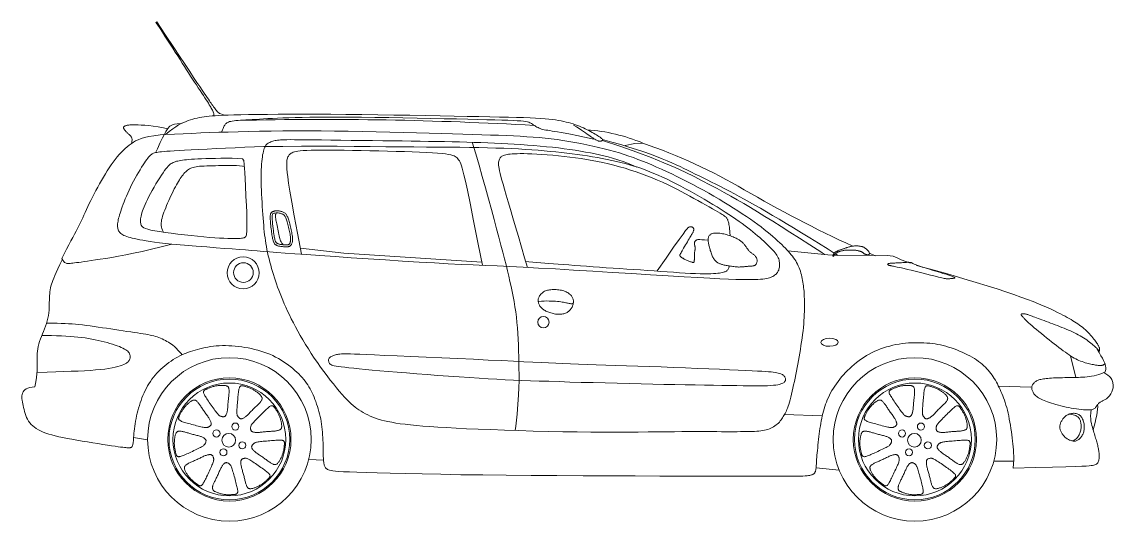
# Model space of a CAD drawing. Header units: metres. Extents: x -33 to 3854, y 3380 to 5159.
import ezdxf

# ---------------------------------------------------------------- set-up
doc = ezdxf.new("R2010")
doc.units = ezdxf.units.M
doc.layers.add('A-DETL-GENF', color=92, linetype='Continuous', lineweight=18)

# ---------------------------------------------------------------- blocks, each defined once
blk = doc.blocks.new('90 peugeot_aanzicht - 901_Car_Peugeot 206 Estate Side_dwg-5052157-00_0 Basismaterialen')
at = {"layer": 'A-DETL-GENF'}
for p, q in [((448.1, 5159.3), (444.9, 5157.1)), ((2695.2, 4343.6), (2837.8, 4329.3)), ((2837.8, 4329.3), (2856.7, 4328.1)), ((2874.1, 4327.1), (2865.1, 4332.7)), ((2986, 4334.9), (3007.2, 4325.6)), ((3722, 3892), (3702.3, 3969.3)), ((3561.6, 3857), (3446.3, 3860.4)), ((2818.1, 3754.9), (2683.9, 3760)), ((365.3, 3678.3), (415, 3669.7)), ((988.8, 3599.8), (1041.6, 3597.2)), ((3500.5, 3593.8), (3429.1, 3593.4)), ((2796.7, 3570), (2878.3, 3562))]:
    blk.add_line(p, q, dxfattribs=at)
at = {"layer": 'A-DETL-GENF', "flags": 128}
for points in [[(651, 4824.4), (651.1, 4828.4), (650.7, 4832.1), (649.9, 4835.5), (648.7, 4838.6), (647.3, 4841.7), (645.7, 4844.8), (643.9, 4848), (642, 4851.5), (639.9, 4855.2), (637.5, 4859.3), (634.7, 4863.9), (631.5, 4869), (627.9, 4874.8), (623.8, 4881.3), (619, 4888.6), (613.8, 4896.6), (608.1, 4905.2), (602, 4914.5), (595.6, 4924.2), (589, 4934.3), (582.1, 4944.7), (575.2, 4955.4), (568.2, 4966.2), (561.1, 4977.3), (553.8, 4988.7), (546.4, 5000.4), (538.7, 5012.5), (530.7, 5025), (522.4, 5038), (513.7, 5051.5), (504.7, 5065.5), (495.3, 5079.9), (486, 5094.3), (476.7, 5108.5), (467.8, 5122.2), (459.3, 5135.1), (451.5, 5147.1), (444.9, 5157.1)], [(448.1, 5159.3), (479, 5112.1), (505.8, 5071.4), (528.7, 5036.4), (548.3, 5006.8), (565, 4981.7), (578.9, 4960.7), (590.7, 4943.1), (600.6, 4928.4), (609, 4916), (616.1, 4905.5), (622, 4896.7), (627.1, 4889.4), (631.4, 4883.2), (635.1, 4877.9), (638.4, 4873.2), (641.4, 4868.9), (644.4, 4864.7), (647.3, 4860.6), (650.2, 4856.6), (653, 4852.8), (655.7, 4849.2), (658.3, 4845.8), (660.8, 4842.7), (663.3, 4839.9), (665.6, 4837.4), (668.3, 4835.2), (671.5, 4833.1), (675.8, 4831), (681.4, 4828.8), (688.7, 4826.4)], [(478.6, 4757.2), (492.1, 4768.5), (504.3, 4777.9), (515.4, 4785.6), (525.5, 4791.8), (534.8, 4796.9), (543.5, 4800.9), (551.8, 4804.3), (559.9, 4807.2), (567.8, 4809.7), (575.7, 4812.1), (583.6, 4814.2), (591.6, 4816.1), (599.7, 4817.8), (608, 4819.3), (616.6, 4820.7), (625.4, 4821.9), (634.7, 4823), (644.8, 4823.9), (656.1, 4824.8), (669.1, 4825.5), (684.2, 4826.2), (701.9, 4826.9), (722.6, 4827.5), (746.7, 4828.1), (774.7, 4828.6), (806.4, 4829.2), (841.7, 4829.6), (880.4, 4830), (922.6, 4830.3), (967.9, 4830.4), (1016.3, 4830.4), (1067.7, 4830), (1121.7, 4829.5), (1177.7, 4828.9), (1234.8, 4828), (1292.1, 4827.1), (1348.9, 4826.1), (1404.2, 4825.1), (1457.2, 4824.1), (1507, 4823.2), (1553, 4822.3), (1595.2, 4821.6), (1633.7, 4820.8), (1668.7, 4820.1), (1700.4, 4819.4), (1728.9, 4818.7), (1754.5, 4817.9), (1777.2, 4817.1), (1797.3, 4816.1), (1815, 4815.1), (1830.7, 4813.9), (1844.6, 4812.6), (1856.9, 4811.2), (1868.1, 4809.6), (1878.4, 4808), (1888, 4806.2), (1897.2, 4804.3), (1906.1, 4802.2), (1914.7, 4800.1), (1922.9, 4797.7), (1930.9, 4795.3), (1938.7, 4792.7), (1946.1, 4790), (1953.4, 4787.2), (1960.4, 4784.2), (1967.2, 4781.1), (1973.8, 4778), (1980.2, 4774.8), (1986.4, 4771.6), (1992.3, 4768.3), (1998.1, 4765.2), (2003.6, 4762), (2008.9, 4759), (2013.9, 4756), (2018.5, 4753.2), (2022.8, 4750.6), (2026.6, 4748.1), (2029.8, 4745.8), (2032.4, 4743.8), (2034.4, 4742), (2035.7, 4740.5), (2036.3, 4739.2), (2036.4, 4738.1), (2036, 4737.2), (2035.3, 4736.4), (2034.3, 4735.8), (2033.1, 4735.2), (2031.9, 4734.7), (2030.6, 4734.3), (2029.4, 4733.9), (2028, 4733.6), (2026.6, 4733.4), (2025.1, 4733.5), (2023.4, 4733.7), (2021.5, 4734.1), (2019.4, 4734.8), (2017.1, 4735.8), (2014.5, 4737.1), (2011.5, 4738.7), (2008.3, 4740.6), (2004.7, 4742.8), (2000.8, 4745.4), (1996.6, 4748.3), (1991.9, 4751.5), (1986.9, 4755.1), (1981.3, 4759.1), (1975.2, 4763.4), (1968.3, 4768.1), (1960.6, 4773.3), (1952, 4778.8), (1942.5, 4784.7), (1931.7, 4791.1)], [(357.1, 4725), (358.4, 4729.9), (359.3, 4734.1), (359.6, 4737.8), (359.6, 4740.9), (359.2, 4743.6), (358.5, 4745.9), (357.6, 4748), (356.5, 4749.8), (355.2, 4751.6), (353.8, 4753.2), (352.3, 4754.8), (350.8, 4756.3), (349.1, 4757.8), (347.4, 4759.3), (345.7, 4760.8), (344, 4762.3), (342.3, 4763.9), (340.7, 4765.5), (339, 4767.1), (337.5, 4768.8), (336, 4770.4), (334.7, 4772), (333.5, 4773.5), (332.3, 4774.9), (331.4, 4776.3), (330.6, 4777.6), (330, 4778.8), (329.5, 4780), (329.3, 4781.1), (329.2, 4782.1), (329.3, 4783.1), (329.6, 4784), (330.1, 4784.8), (330.8, 4785.6), (331.6, 4786.4), (332.7, 4787.1), (333.9, 4787.8), (335.2, 4788.5), (336.7, 4789.1), (338.2, 4789.6), (339.9, 4790.2), (342, 4790.7), (344.5, 4791.1), (347.7, 4791.5), (351.8, 4791.8), (356.9, 4792), (363.4, 4792.1), (371.4, 4792.1), (381, 4792), (392.2, 4791.6), (405, 4790.9), (419.4, 4789.6), (435.3, 4787.7), (452.6, 4785), (471.4, 4781.5), (486.1, 4778.1)], [(444.9, 4695.2), (449.9, 4706.7), (459.9, 4729), (468, 4746.3), (474.7, 4759.4), (480, 4769), (484.4, 4775.9), (488.1, 4780.8), (491.5, 4784.5), (494.8, 4787.5), (498.6, 4790.1), (503.7, 4792.3), (510.7, 4794.2), (520.2, 4795.9), (533, 4797.4), (536.6, 4797.7)], [(2004.4, 4741.1), (1971.8, 4748.3), (1944.5, 4754.1), (1921.8, 4758.7), (1903, 4762.3), (1887.6, 4765.1), (1875, 4767.2), (1864.5, 4768.9), (1855.6, 4770.2), (1847.6, 4771.5), (1840.4, 4772.6), (1834, 4773.7), (1828.2, 4774.8), (1823, 4776), (1818.2, 4777.3), (1813.8, 4778.7), (1809.7, 4780.3), (1805.7, 4782.1), (1802, 4784), (1798.4, 4786.1), (1795, 4788.2), (1791.7, 4790.4), (1788.6, 4792.5), (1785.6, 4794.6), (1782.7, 4796.5), (1779.9, 4798.3), (1776.8, 4799.9), (1773.1, 4801.3), (1768.3, 4802.7), (1762.2, 4803.9), (1754.4, 4805), (1744.4, 4806), (1731.9, 4806.8), (1716.7, 4807.7), (1698.4, 4808.4), (1676.9, 4809.1), (1652, 4809.8), (1623.6, 4810.5), (1591.5, 4811.3), (1555.5, 4812.1), (1515.5, 4813), (1471.5, 4813.9), (1424.2, 4814.9), (1374.9, 4816), (1324.5, 4817), (1274.1, 4817.9), (1224.6, 4818.7), (1177.2, 4819.4), (1132.9, 4819.8), (1092.4, 4820), (1055.8, 4820), (1022.6, 4819.8), (992.6, 4819.4), (965.4, 4818.8), (940.6, 4818.2), (918, 4817.5), (897.1, 4816.7), (877.8, 4815.9), (859.9, 4815), (843.2, 4814.2), (827.8, 4813.3), (813.4, 4812.5), (800.1, 4811.7), (787.7, 4810.9), (776.2, 4810.2), (765.4, 4809.6), (755.3, 4809), (746, 4808.4), (737.5, 4807.8), (729.8, 4807.2), (722.9, 4806.4), (716.7, 4805.6), (711.4, 4804.6), (706.8, 4803.5), (703, 4802.2), (699.8, 4800.7), (697.1, 4799.1), (694.8, 4797.3), (692.9, 4795.4), (691.3, 4793.4), (689.7, 4791.2), (688.3, 4788.8), (686.8, 4786.1), (685.3, 4782.9), (683.6, 4779), (681.7, 4774.3), (679.6, 4768.5), (678.7, 4765.8)], [(109.8, 4315.9), (117.8, 4332.2), (126.6, 4349.6), (134.6, 4365.1), (141.9, 4378.9), (148.6, 4391.3), (154.8, 4402.7), (160.4, 4413.2), (165.6, 4423.1), (170.5, 4432.8), (175.1, 4442.2), (179.5, 4451.7), (183.9, 4461.1), (188.2, 4470.6), (192.6, 4480.3), (197.2, 4490.3), (202.1, 4500.7), (207.3, 4511.6), (212.8, 4522.8), (218.6, 4534.4), (224.6, 4546.2), (230.9, 4558.1), (237.4, 4570.1), (244, 4582), (250.7, 4593.9), (257.6, 4605.6), (264.5, 4617), (271.4, 4628.2), (278.4, 4639), (285.4, 4649.4), (292.5, 4659.4), (299.5, 4668.8), (306.5, 4677.7), (313.5, 4686), (320.5, 4693.7), (327.6, 4700.9), (334.7, 4707.6), (341.9, 4713.8), (349.2, 4719.6), (356.7, 4724.9), (364.4, 4730), (372.5, 4734.6), (381.3, 4739), (391.6, 4743), (403.9, 4746.8), (418.9, 4750.3), (437.1, 4753.5), (459.2, 4756.5), (480.4, 4758.7)], [(478.6, 4757.2), (510.6, 4758.9), (542, 4760.4), (573.1, 4761.9), (604.3, 4763.2), (636, 4764.4), (668.5, 4765.5), (702.3, 4766.5), (737.6, 4767.5), (774.9, 4768.4), (814, 4769.1), (854.9, 4769.8), (897.3, 4770.3), (941.3, 4770.6), (986.7, 4770.7), (1033.4, 4770.5), (1081.2, 4770.1), (1130, 4769.4), (1179.4, 4768.5), (1228.8, 4767.4), (1277.9, 4766.2), (1326.1, 4764.8), (1372.9, 4763.5), (1417.9, 4762.2), (1460.5, 4760.9), (1500.5, 4759.8), (1537.9, 4758.8), (1572.8, 4757.8), (1605.5, 4756.8), (1636.2, 4755.9), (1665, 4754.9), (1692.2, 4753.9), (1717.9, 4752.7), (1742.4, 4751.5), (1765.8, 4750), (1788.2, 4748.4), (1810.1, 4746.5), (1831.4, 4744.4), (1852.4, 4742), (1873.4, 4739.4), (1894.4, 4736.3), (1915.7, 4733), (1937.2, 4729.3), (1958.6, 4725.3), (1979.9, 4721.1), (2000.8, 4716.6), (2021.3, 4711.9), (2041.2, 4707.1), (2060.2, 4702.2), (2078.4, 4697.1), (2095.9, 4691.9), (2112.7, 4686.6), (2129.1, 4681), (2145.3, 4675.3), (2161.4, 4669.2), (2177.6, 4662.9), (2194, 4656.2), (2210.9, 4649.1), (2228.2, 4641.6), (2245.9, 4633.8), (2263.9, 4625.6), (2282.2, 4617.1), (2300.7, 4608.2), (2319.4, 4598.9), (2338.2, 4589.3), (2357.2, 4579.4), (2376.1, 4569.2), (2395, 4558.8), (2413.8, 4548.2), (2432.3, 4537.6), (2450.4, 4526.9), (2468.1, 4516.3), (2485.4, 4505.8), (2502, 4495.5), (2518, 4485.4), (2533.3, 4475.4), (2548, 4465.6), (2562.1, 4456.1), (2575.5, 4446.7), (2588.3, 4437.5), (2600.3, 4428.5), (2611.7, 4419.6), (2622.4, 4411.1), (2632.4, 4402.7), (2641.8, 4394.6), (2650.7, 4386.8), (2658.9, 4379.2), (2666.6, 4372), (2673.8, 4365.2), (2680.5, 4358.7), (2686.8, 4352.4), (2692.6, 4346.5), (2698, 4340.7), (2703.1, 4335), (2707.7, 4329.5), (2712.1, 4323.9), (2716.2, 4318.4), (2720, 4312.7), (2723.6, 4307), (2727, 4301.2), (2730.1, 4295.2), (2732.9, 4289.2), (2735.6, 4283.1), (2738, 4276.9), (2740.2, 4270.6), (2742.2, 4264.1), (2743.9, 4257.6), (2745.5, 4251.1), (2747, 4244.5), (2748.2, 4237.9), (2749.3, 4231.3), (2750.3, 4224.8), (2751.2, 4218.3), (2751.9, 4212), (2752.6, 4205.7), (2753.2, 4199.3), (2753.6, 4192.8), (2754, 4186), (2754.3, 4179), (2754.6, 4171.6), (2754.7, 4163.8), (2754.8, 4155.4), (2754.8, 4146.5), (2754.8, 4137.1), (2754.6, 4127.2), (2754.2, 4116.9), (2753.7, 4106), (2753, 4094.6), (2752.1, 4082.8), (2750.9, 4070.6), (2749.6, 4058), (2748, 4045.1), (2746.3, 4031.9), (2744.4, 4018.6), (2742.4, 4005.3), (2740.3, 3991.9), (2738.2, 3978.6), (2735.9, 3965.5), (2733.6, 3952.5), (2731.2, 3939.6), (2728.8, 3926.9), (2726.4, 3914.4), (2723.9, 3902), (2721.3, 3889.8), (2718.8, 3877.8), (2716.2, 3865.9), (2713.6, 3854.3), (2711, 3843.1), (2708.5, 3832.4), (2706, 3822.2), (2703.5, 3812.7), (2701.1, 3803.9), (2698.8, 3796), (2696.6, 3789.1), (2694.5, 3782.9), (2692.4, 3777.5), (2690.3, 3772.6), (2688.3, 3768.2), (2686.2, 3764.1), (2684, 3760.2), (2681.8, 3756.4), (2679.5, 3752.5), (2677, 3748.6), (2674.4, 3744.6), (2671.6, 3740.7), (2668.6, 3736.9), (2665.3, 3733.1), (2661.9, 3729.5), (2658.1, 3726), (2654.1, 3722.6), (2649.7, 3719.5), (2645.1, 3716.5), (2640.2, 3713.7), (2635.1, 3711.2), (2629.7, 3709), (2624.1, 3707), (2618.2, 3705.3), (2612.1, 3703.8), (2605.8, 3702.7), (2599.1, 3701.7), (2592, 3701), (2584.6, 3700.4), (2576.6, 3700), (2568, 3699.7), (2558.9, 3699.4), (2549.1, 3699.2), (2538.6, 3699), (2527.4, 3698.9), (2515.4, 3698.8), (2502.6, 3698.7), (2489, 3698.7), (2474.6, 3698.7), (2459.3, 3698.8), (2443, 3698.9), (2425.7, 3699), (2407.1, 3699.1), (2387.3, 3699.2), (2365.9, 3699.2), (2342.9, 3699.2), (2318, 3699.1), (2291.3, 3698.8), (2262.5, 3698.5), (2231.5, 3698.1), (2198.2, 3697.7), (2162.5, 3697.4), (2124.4, 3697.1), (2083.6, 3697), (2040.1, 3697), (1993.8, 3697.3), (1944.8, 3697.9), (1893.7, 3698.8), (1841.5, 3699.9), (1788.9, 3701.2), (1736.9, 3702.7), (1686.3, 3704.3), (1637.9, 3706), (1592.8, 3707.7), (1551.4, 3709.5), (1513.8, 3711.3), (1479.7, 3713.2), (1448.8, 3715.1), (1420.8, 3717), (1395.4, 3718.9), (1372.4, 3721), (1351.5, 3723), (1332.5, 3725.1), (1315.1, 3727.3), (1299.2, 3729.6), (1284.7, 3732.1), (1271.3, 3734.6), (1259, 3737.4), (1247.6, 3740.3), (1236.8, 3743.4), (1226.7, 3746.8), (1217, 3750.4), (1207.9, 3754.2), (1199.2, 3758.3), (1190.8, 3762.5), (1182.9, 3766.9), (1175.3, 3771.5), (1167.9, 3776.2), (1160.8, 3781.1), (1153.9, 3786.3), (1146.9, 3792), (1139.8, 3798.2), (1132.5, 3805.1), (1124.7, 3813), (1116.4, 3821.8), (1107.5, 3831.7), (1097.9, 3843), (1087.6, 3855.3), (1076.8, 3868.7), (1065.6, 3882.9), (1054.2, 3897.8), (1042.7, 3913.2), (1031.2, 3929), (1019.9, 3945.1), (1008.9, 3961.3), (998.2, 3977.5), (987.8, 3993.6), (977.8, 4009.7), (968.2, 4025.6), (959, 4041.3), (950.3, 4056.8), (942, 4071.9), (934.2, 4086.7), (926.9, 4101.1), (920, 4115.1), (913.6, 4128.7), (907.5, 4142), (901.9, 4154.9), (896.5, 4167.4), (891.5, 4179.6), (886.8, 4191.4), (882.4, 4202.9), (878.2, 4214.2), (874.2, 4225.4), (870.5, 4236.4), (866.9, 4247.4), (863.4, 4258.4), (860, 4269.4), (856.8, 4280.6), (853.6, 4292), (850.6, 4303.3), (847.7, 4314.6), (845, 4325.9), (842.4, 4337.1), (840.1, 4348), (838, 4358.8), (836.2, 4369.3), (834.6, 4379.6), (833.2, 4390), (831.9, 4400.4), (830.7, 4411.1), (829.6, 4422.2), (828.6, 4433.9), (827.6, 4446.1), (826.5, 4459.2), (825.5, 4472.9), (824.5, 4487), (823.5, 4501.4), (822.6, 4516), (821.8, 4530.6), (821, 4545), (820.4, 4559), (820, 4572.6), (819.7, 4585.6), (819.6, 4598.1), (819.6, 4610.1), (819.8, 4621.5), (820.1, 4632.3), (820.5, 4642.6), (821.1, 4652.3), (821.8, 4661.4), (822.7, 4669.8), (823.7, 4677.7), (824.8, 4685), (826.1, 4691.7), (827.5, 4697.8), (829.1, 4703.2), (830.8, 4708.1), (832.6, 4712.3), (834.6, 4716), (836.7, 4719.2), (839, 4721.9), (841.5, 4724.3), (844.2, 4726.3), (847.1, 4728.1), (850.2, 4729.7), (853.5, 4731.2), (857, 4732.6), (860.8, 4733.8), (864.8, 4734.9), (869, 4735.9), (873.5, 4736.8), (878.2, 4737.5), (883.2, 4738.1), (888.6, 4738.6), (894.7, 4739), (902.1, 4739.2), (911.4, 4739.3), (923.2, 4739.4), (937.8, 4739.3), (955.9, 4739.2), (978.1, 4738.9), (1004.5, 4738.6), (1034.8, 4738.3), (1068, 4737.8), (1103.5, 4737.4), (1140.4, 4736.9), (1178.1, 4736.4), (1215.7, 4735.9), (1252.5, 4735.5), (1287.9, 4735), (1321.7, 4734.6), (1354.2, 4734.2), (1385.4, 4733.8), (1415.5, 4733.3), (1444.5, 4732.8), (1472.5, 4732.3), (1499.8, 4731.8), (1526.2, 4731.1), (1552.1, 4730.4), (1577.3, 4729.6), (1602.1, 4728.8), (1626.4, 4727.8), (1650.4, 4726.8), (1674.2, 4725.6), (1697.8, 4724.4), (1721.3, 4723), (1744.6, 4721.6), (1767.8, 4720), (1790.7, 4718.2), (1813.2, 4716.3), (1835.4, 4714.3), (1857.2, 4712.1), (1878.4, 4709.7), (1899.1, 4707.1), (1919.1, 4704.3), (1938.6, 4701.4), (1957.3, 4698.4), (1975.4, 4695.3), (1992.7, 4692.1), (2009.2, 4688.9), (2024.9, 4685.6), (2039.9, 4682.2), (2055.1, 4678.4), (2071.5, 4673.7), (2090.1, 4667.7), (2112.1, 4659.8), (2138.3, 4649.8), (2158, 4641.8)], [(501.2, 4367.2), (478.2, 4369.8), (457.8, 4372.3), (439.9, 4374.6), (424.1, 4376.8), (410.3, 4378.8), (398, 4380.8), (387.2, 4382.8), (377.4, 4384.7), (368.5, 4386.6), (360.4, 4388.5), (353, 4390.4), (346.4, 4392.3), (340.5, 4394.3), (335.2, 4396.3), (330.5, 4398.3), (326.4, 4400.3), (322.9, 4402.4), (319.8, 4404.6), (317.2, 4406.9), (315, 4409.2), (313.2, 4411.6), (311.7, 4414.2), (310.6, 4416.8), (309.6, 4419.6), (308.9, 4422.5), (308.4, 4425.6), (308, 4428.9), (307.9, 4432.3), (308, 4436.1), (308.3, 4440), (308.9, 4444.3), (309.6, 4448.9), (310.6, 4453.8), (311.8, 4459.1), (313.2, 4464.9), (314.9, 4471), (316.9, 4477.6), (319.2, 4484.7), (321.8, 4492.3), (324.7, 4500.4), (327.9, 4509.1), (331.5, 4518.4), (335.4, 4528), (339.6, 4538.1), (344.1, 4548.4), (348.9, 4559), (353.9, 4569.7), (359.3, 4580.5), (364.9, 4591.3), (370.7, 4602), (376.6, 4612.5), (382.5, 4622.6), (388.2, 4632.1), (393.7, 4641.1), (398.9, 4649.3), (403.7, 4656.6), (408.1, 4662.9), (412, 4668.3), (415.5, 4672.9), (418.6, 4676.8), (421.5, 4680), (424.2, 4682.7), (426.7, 4684.9), (429.1, 4686.8), (431.4, 4688.5), (433.9, 4689.9), (436.6, 4691.2), (439.6, 4692.3), (443.2, 4693.3), (447.4, 4694.2), (452.3, 4695), (458.2, 4695.7), (465.1, 4696.4), (473.5, 4697.1), (483.5, 4697.9), (495.5, 4698.6), (509.9, 4699.5), (526.9, 4700.5), (546.9, 4701.6), (570.2, 4702.8), (597, 4704.3), (626.7, 4705.8), (658.7, 4707.5), (692.3, 4709.1), (726.8, 4710.7), (761.6, 4712.2), (796, 4713.6), (829.3, 4714.7)], [(501.2, 4367.2), (547, 4363.3), (588.4, 4359.9), (625.6, 4356.9), (659, 4354.2), (689.2, 4351.9), (716.5, 4349.8), (741.2, 4347.9), (763.9, 4346.2), (785, 4344.6), (805.5, 4343), (826.6, 4341.4), (849.4, 4339.6), (875.1, 4337.7), (904.8, 4335.4), (939.6, 4332.9), (980.7, 4329.9), (1028.8, 4326.5), (1082.6, 4322.8), (1140.6, 4318.8), (1201.2, 4314.7), (1262.7, 4310.7), (1323.5, 4306.8), (1382.1, 4303.2), (1436.6, 4300), (1486.2, 4297.4), (1531.8, 4295.1), (1574.9, 4293.1), (1617, 4291.2), (1659.8, 4289.2), (1704.8, 4287.1), (1753.4, 4284.7), (1807.3, 4281.9), (1867.4, 4278.5), (1932.5, 4274.7), (2000.8, 4270.6), (2070.4, 4266.3), (2139.5, 4262), (2206.3, 4257.9), (2269, 4254.1), (2325.8, 4250.7), (2375.2, 4247.8), (2417.6, 4245.5), (2453.7, 4243.7), (2484.2, 4242.3), (2509.8, 4241.4), (2531.3, 4240.8), (2549.2, 4240.5), (2564.5, 4240.5), (2577.6, 4240.6), (2588.9, 4241.1), (2598.5, 4241.7), (2606.8, 4242.5), (2613.9, 4243.4), (2620, 4244.5), (2625.3, 4245.8), (2630.1, 4247.2), (2634.4, 4248.7), (2638.5, 4250.4), (2642.1, 4252.1), (2645.5, 4254), (2648.6, 4256.1), (2651.4, 4258.3), (2653.9, 4260.6), (2656.2, 4263.1), (2658.3, 4265.8), (2660.1, 4268.6), (2661.6, 4271.7), (2663, 4274.8), (2664.1, 4278.1), (2664.9, 4281.6), (2665.6, 4285.3), (2666, 4289.1), (2666.2, 4293), (2666.2, 4297.1), (2665.9, 4301.3), (2665.2, 4305.5), (2664.3, 4309.8), (2663, 4314.2), (2661.3, 4318.5), (2659.3, 4322.9), (2656.8, 4327.2), (2653.9, 4331.5), (2650.6, 4335.9), (2646.9, 4340.4), (2642.7, 4345), (2638.2, 4349.7), (2633.2, 4354.7), (2627.9, 4360), (2622.2, 4365.5), (2616, 4371.3), (2609.5, 4377.4), (2602.6, 4383.7), (2595.3, 4390.3), (2587.6, 4397), (2579.5, 4403.8), (2571.1, 4410.8), (2562.2, 4418), (2552.9, 4425.3), (2543.1, 4432.7), (2532.9, 4440.3), (2522, 4448.1), (2510.6, 4456.1), (2498.6, 4464.3), (2485.9, 4472.8), (2472.6, 4481.5), (2458.6, 4490.5), (2444, 4499.6), (2428.9, 4508.8), (2413.4, 4518.2), (2397.5, 4527.6), (2381.3, 4536.9), (2364.8, 4546.2), (2348.2, 4555.4), (2331.5, 4564.5), (2314.7, 4573.3), (2298, 4581.9), (2281.5, 4590.2), (2265.2, 4598.1), (2249.3, 4605.6), (2233.8, 4612.6), (2218.7, 4619.1), (2204, 4625.2), (2189.6, 4630.8), (2175.3, 4636), (2161, 4640.9), (2146.5, 4645.5), (2131.8, 4649.8), (2116.7, 4654), (2101.1, 4658), (2085.1, 4661.8), (2068.6, 4665.4), (2051.8, 4668.9), (2034.6, 4672.3), (2017.2, 4675.5), (1999.5, 4678.5), (1981.7, 4681.4), (1963.8, 4684.1), (1945.6, 4686.7), (1927.2, 4689.2), (1908.4, 4691.5), (1889.2, 4693.7), (1869.5, 4695.8), (1849.2, 4697.7), (1828.2, 4699.6), (1806.5, 4701.4), (1783.9, 4703.1), (1760.4, 4704.7), (1735.9, 4706.1), (1710.3, 4707.4), (1683.4, 4708.6), (1655.3, 4709.6), (1625.8, 4710.5), (1594.7, 4711.2), (1561.9, 4711.7), (1527.2, 4712.1), (1490.2, 4712.5), (1450.7, 4712.8), (1408.5, 4713.1), (1363.4, 4713.4), (1315, 4713.8), (1263.2, 4714.3), (1208.3, 4714.8), (1150.5, 4715.3), (1090.1, 4715.6), (1027.5, 4715.8), (963, 4715.8), (896.8, 4715.4), (829.3, 4714.7)], [(1724.6, 3703.1), (1726.4, 3717.9), (1731, 3760.7), (1734.3, 3797.2), (1736.4, 3828.6), (1737.6, 3855.8), (1738.1, 3880), (1738.1, 3902.2), (1737.9, 3923.4), (1737.6, 3944.6), (1737.1, 3965.7), (1736.6, 3986.8), (1735.9, 4007.8), (1735, 4028.5), (1733.9, 4048.9), (1732.4, 4068.9), (1730.7, 4088.4), (1728.7, 4107.4), (1726.3, 4125.9), (1723.6, 4144.1), (1720.5, 4162.1), (1717.2, 4179.9), (1713.7, 4197.9), (1709.8, 4215.9), (1705.8, 4234.3), (1701.5, 4253), (1696.9, 4272.5), (1691.9, 4293), (1686.4, 4314.8), (1680.4, 4338.3), (1673.8, 4363.8), (1666.5, 4391.5), (1658.4, 4421.9), (1649.5, 4455), (1639.8, 4490.5), (1629.5, 4528.1), (1618.6, 4567.2), (1607.3, 4607.5), (1595.6, 4648.3), (1583.7, 4689.4), (1571.6, 4730.2)], [(2035.4, 4736.6), (2100.5, 4715.1), (2158.1, 4694.8), (2209.1, 4675.4), (2254.1, 4657.1), (2294, 4639.6), (2329.5, 4623.1), (2361.6, 4607.5), (2390.8, 4592.6), (2418, 4578.4), (2443.7, 4564.8), (2468.2, 4551.6), (2492, 4538.4), (2515.4, 4525.1), (2539, 4511.4), (2563, 4497.2), (2587.9, 4482.1), (2614.2, 4466.1), (2641.9, 4448.9), (2671.5, 4430.3), (2703.1, 4410.3), (2737, 4388.6), (2773.5, 4365), (2812.7, 4339.5), (2826.5, 4330.4)], [(2861.1, 4335.3), (2838.7, 4349.4), (2805.3, 4370.3), (2773.8, 4389.8), (2744.1, 4407.9), (2716.1, 4424.9), (2689.7, 4440.7), (2664.8, 4455.5), (2641.3, 4469.4), (2619, 4482.4), (2597.9, 4494.7), (2577.8, 4506.2), (2558.5, 4517.1), (2540.1, 4527.5), (2522.3, 4537.3), (2505, 4546.6), (2488.1, 4555.5), (2471.5, 4564.2), (2455.2, 4572.4), (2439.2, 4580.4), (2423.6, 4588.2), (2408.4, 4595.7), (2393.6, 4602.9), (2379.3, 4609.9), (2365.4, 4616.8), (2351.9, 4623.5), (2338.7, 4630.1), (2325.4, 4636.7), (2311.8, 4643.3), (2297.4, 4650), (2282.2, 4656.9), (2265.6, 4664), (2247.5, 4671.5), (2227.7, 4679.3), (2205.9, 4687.4), (2182.4, 4695.8), (2156.9, 4704.4), (2129.5, 4713.2), (2100.2, 4722.1), (2069, 4731), (2035.9, 4740)], [(2116.6, 4718.8), (2150.5, 4725.4), (2178.6, 4727.4)], [(963.8, 4330.8), (948.8, 4406.5), (937.1, 4468.1), (928.2, 4517.1), (921.6, 4555.3), (917.1, 4584.5), (914.2, 4606.4), (912.5, 4622.7), (911.5, 4635.2), (911, 4645.4), (910.8, 4653.7), (911, 4660.4), (911.4, 4665.7), (912, 4670), (912.9, 4673.4), (913.9, 4676.2), (915.1, 4678.7), (916.4, 4681), (917.9, 4683.2), (919.6, 4685.3), (921.6, 4687.3), (923.9, 4689.2), (926.7, 4691), (930, 4692.7), (933.9, 4694.3), (938.4, 4695.8), (943.9, 4697.2), (950.6, 4698.5), (959, 4699.6), (969.3, 4700.5), (981.9, 4701.3), (997.1, 4701.9), (1015.2, 4702.2), (1036.5, 4702.4), (1060.5, 4702.4), (1087, 4702.1), (1115.3, 4701.8), (1145.1, 4701.3), (1175.9, 4700.7), (1207.2, 4700), (1238.7, 4699.2), (1269.8, 4698.4), (1300.2, 4697.6), (1329.6, 4696.7), (1357.6, 4695.8), (1383.8, 4694.8), (1407.8, 4693.7), (1429.4, 4692.5), (1448.1, 4691.3), (1463.8, 4690), (1476.7, 4688.5), (1487, 4687), (1495.3, 4685.3), (1501.8, 4683.5), (1506.9, 4681.5), (1511, 4679.3), (1514.5, 4676.9), (1517.5, 4674.3), (1520.3, 4671.4), (1523, 4667.9), (1525.5, 4663.8), (1527.9, 4659), (1530.3, 4653.2), (1532.8, 4646.3), (1535.4, 4638.2), (1538.3, 4628.3), (1542, 4614), (1547, 4592), (1554, 4559.4), (1563.6, 4513.1), (1576.3, 4449.9), (1592.8, 4366.7), (1607.5, 4291.6)], [(1767.8, 4284), (1758, 4318.1), (1746.7, 4356.8), (1736, 4393.7), (1725.8, 4428.5), (1716.3, 4460.9), (1707.5, 4490.8), (1699.6, 4517.9), (1692.5, 4541.9), (1686.4, 4562.6), (1681.3, 4580.5), (1676.9, 4595.6), (1673.4, 4608.5), (1670.6, 4619.3), (1668.5, 4628.4), (1666.9, 4636.2), (1665.9, 4642.9), (1665.3, 4648.9), (1665.2, 4654.2), (1665.4, 4658.8), (1666, 4663), (1666.9, 4666.6), (1668.1, 4669.7), (1669.5, 4672.5), (1671.1, 4674.9), (1672.9, 4677), (1674.9, 4678.9), (1677.2, 4680.5), (1679.9, 4681.9), (1683, 4683.2), (1686.5, 4684.3), (1690.6, 4685.3), (1695.3, 4686.2), (1700.7, 4687.1), (1706.9, 4687.8), (1714, 4688.5), (1722.2, 4689.1), (1731.6, 4689.4), (1742.4, 4689.6), (1754.6, 4689.5), (1768.4, 4689.2), (1783.9, 4688.7), (1800.9, 4687.8), (1819.1, 4686.7), (1838.3, 4685.3), (1858.2, 4683.7), (1878.5, 4681.8), (1898.9, 4679.7), (1919.3, 4677.3), (1939.4, 4674.8), (1959.2, 4672), (1978.9, 4668.9), (1998.3, 4665.5), (2017.7, 4661.8), (2037.1, 4657.7), (2056.5, 4653.3), (2076, 4648.4), (2095.8, 4643), (2115.6, 4637.2), (2135.4, 4631.1), (2155.1, 4624.6), (2174.6, 4617.7), (2193.9, 4610.5), (2212.8, 4603.1), (2231.2, 4595.4), (2249.1, 4587.5), (2266.4, 4579.4), (2283.3, 4571.2), (2299.6, 4562.9), (2315.6, 4554.6), (2331.1, 4546.3), (2346.2, 4538.1), (2361, 4530), (2375.5, 4522), (2389.4, 4514.3), (2402.7, 4506.9), (2415.3, 4499.9), (2426.9, 4493.3), (2437.5, 4487.3), (2446.8, 4481.9), (2454.8, 4477.2), (2461.2, 4473.2), (2466.4, 4469.9), (2470.3, 4467.1), (2473.3, 4464.7), (2475.6, 4462.7), (2477.2, 4460.8), (2478.4, 4459.1), (2479.5, 4457.3), (2480.4, 4455.4), (2481.4, 4453.3), (2482.3, 4451), (2483.2, 4448.2), (2484, 4445.1), (2484.9, 4441.5), (2485.7, 4437.3), (2486.5, 4432.5), (2487.2, 4427.1), (2488, 4420.9), (2488.7, 4414.2), (2489.3, 4406.9), (2489.9, 4399.1), (2490, 4396.8)], [(759.9, 4643.4), (752.5, 4645), (742.3, 4646.5), (732, 4647.4), (721.6, 4647.8), (711, 4647.8), (700.2, 4647.6), (689.3, 4647.3), (678.3, 4647.1), (667.3, 4646.8), (656.4, 4646.6), (645.7, 4646.4), (635.4, 4646.2), (625.6, 4645.8), (616.4, 4645.5), (607.9, 4645), (600.3, 4644.4), (593.6, 4643.7), (587.5, 4642.8), (582, 4641.8), (577.1, 4640.5), (572.6, 4639.1), (568.5, 4637.4), (564.7, 4635.5), (561.1, 4633.3), (557.6, 4630.8), (554.2, 4628.1), (551, 4625.1), (547.8, 4621.8), (544.6, 4618.2), (541.5, 4614.3), (538.2, 4610.2), (535, 4605.7), (531.6, 4600.9), (528.2, 4595.8), (524.7, 4590.3), (521.2, 4584.4), (517.5, 4578.1), (513.8, 4571.3), (509.9, 4564), (506, 4556.2), (502, 4548), (498, 4539.4), (494, 4530.7), (490.2, 4522), (486.4, 4513.2), (482.8, 4504.6), (479.4, 4496.3), (476.2, 4488.3), (473.4, 4480.7), (470.8, 4473.5), (468.5, 4466.6), (466.6, 4460.1), (465.1, 4454), (464, 4448.3), (463.2, 4442.9), (463, 4437.9), (463.2, 4433), (464.2, 4428), (465.9, 4422.5), (468.5, 4416.4), (472, 4409.5)], [(897.8, 4365), (896.5, 4366.4), (893.2, 4370.7), (890.6, 4374.7), (888.5, 4378.6), (886.9, 4382.6), (885.6, 4386.8), (884.5, 4391.3), (883.4, 4396.3), (882.3, 4402), (881, 4408.1), (879.8, 4414.5), (878.5, 4421), (877.2, 4427.4), (876, 4433.6), (874.9, 4439.4), (873.9, 4444.6), (873, 4449), (872.3, 4452.7), (871.7, 4455.9), (871.2, 4458.5), (870.8, 4460.7), (870.5, 4462.6), (870.3, 4464.3), (870.1, 4465.8), (870.1, 4467.3), (870.1, 4468.8), (870.3, 4470.4), (870.8, 4472.2), (871.7, 4474.3), (872.9, 4476.7), (873.9, 4478.4)], [(2230, 4271.6), (2262, 4317.6), (2288.7, 4355.7), (2308.4, 4383.6), (2322.2, 4402.8), (2331.2, 4415.1), (2336.7, 4422.1), (2339.8, 4425.4), (2341.7, 4426.9), (2343.3, 4427.8), (2344.8, 4428.5), (2346.3, 4428.9), (2347.7, 4429.2), (2349.1, 4429.3), (2350.4, 4429.2), (2351.7, 4429), (2352.9, 4428.7), (2354.1, 4428.2), (2355.2, 4427.7), (2356.2, 4427.1), (2357.2, 4426.4), (2358.1, 4425.6), (2358.8, 4424.7), (2359.4, 4423.7), (2359.9, 4422.5), (2360.2, 4421.3), (2360.4, 4420), (2360.3, 4418.7), (2360.2, 4417.2), (2359.9, 4415.6), (2359.4, 4413.9), (2358.7, 4412.1), (2357.9, 4410.2), (2356.9, 4408.2), (2355.8, 4406.1), (2354.4, 4403.7), (2352.9, 4401), (2351.1, 4398), (2349, 4394.6), (2346.6, 4390.7), (2343.9, 4386.2), (2340.9, 4381.1), (2337.7, 4375.7), (2334.4, 4369.9), (2331, 4364.1), (2327.7, 4358.3), (2324.5, 4352.8), (2321.6, 4347.7), (2319, 4343.3), (2316.8, 4339.5), (2315.1, 4336.5), (2313.7, 4334), (2312.7, 4332), (2311.9, 4330.4), (2311.4, 4329.2), (2311.1, 4328.1), (2311, 4327.3), (2311, 4326.4), (2311.2, 4325.6), (2311.5, 4324.8), (2312, 4324), (2312.7, 4323.2), (2313.5, 4322.4), (2314.5, 4321.6), (2315.7, 4320.7), (2317.1, 4319.7), (2318.7, 4318.7), (2320.4, 4317.6), (2322.4, 4316.5), (2324.5, 4315.3), (2326.8, 4314.1), (2329.2, 4312.9), (2331.8, 4311.7), (2334.6, 4310.4), (2337.5, 4309.1), (2340.4, 4307.9), (2343.3, 4306.7), (2346.1, 4305.6), (2348.7, 4304.6), (2351.1, 4303.7), (2353.2, 4303), (2355, 4302.5), (2356.5, 4302.1), (2357.8, 4301.9), (2358.8, 4301.9), (2359.6, 4302), (2360.2, 4302.3), (2360.7, 4302.7), (2361.1, 4303.3), (2361.5, 4304), (2361.8, 4304.9), (2362, 4305.9), (2362.2, 4307.1), (2362.4, 4308.4), (2362.5, 4310), (2362.6, 4311.7), (2362.6, 4313.7), (2362.7, 4315.8), (2362.7, 4318.2), (2362.6, 4320.6), (2362.6, 4323.2), (2362.7, 4325.8), (2362.8, 4328.4), (2362.9, 4331.1), (2363.1, 4333.6), (2363.4, 4336.1), (2363.7, 4338.5), (2364.1, 4340.8), (2364.5, 4342.9), (2364.8, 4345), (2365.2, 4347), (2365.4, 4348.8), (2365.6, 4350.5), (2365.7, 4352.1), (2365.6, 4353.6), (2365.5, 4355), (2365.3, 4356.3), (2365.1, 4357.6), (2364.8, 4358.7), (2364.5, 4359.8), (2364.3, 4360.9), (2364, 4361.9), (2363.8, 4362.9), (2363.6, 4363.8), (2363.4, 4364.7), (2363.3, 4365.6), (2363.1, 4366.5), (2363, 4367.4), (2363, 4368.3), (2362.9, 4369.2), (2362.9, 4370.1), (2363, 4371), (2363.1, 4372), (2363.3, 4372.9), (2363.5, 4373.8), (2363.8, 4374.8), (2364.2, 4375.7), (2364.6, 4376.7), (2365.2, 4377.6), (2365.9, 4378.5), (2366.6, 4379.4), (2367.5, 4380.2), (2368.5, 4380.9), (2369.7, 4381.6), (2370.9, 4382.2), (2372.4, 4382.7), (2374.6, 4383), (2377.8, 4383.2), (2382.7, 4383.2), (2389.7, 4382.9), (2399.3, 4382.3), (2411.4, 4381.5)], [(501.2, 4367.2), (463.7, 4357.4), (428.6, 4348.8), (395.7, 4341.3), (365.2, 4334.7), (336.9, 4329.1), (310.9, 4324.2), (287.2, 4320), (265.7, 4316.4), (246.5, 4313.3), (229.3, 4310.6), (214.1, 4308.3), (200.6, 4306.3), (188.8, 4304.7), (178.5, 4303.3), (169.5, 4302.2), (161.7, 4301.2), (154.9, 4300.3), (149.1, 4299.6), (144.1, 4299), (139.7, 4298.6), (136, 4298.3), (132.7, 4298.2), (129.8, 4298.3), (127.1, 4298.6), (124.6, 4299.1), (122, 4300.2), (119.4, 4302.2), (116.4, 4305.4), (113.1, 4310.2), (109.8, 4315.9)], [(1605.3, 4303.2), (1113.7, 4334.9), (959.4, 4352.7)], [(2860.9, 4328), (3049.8, 4327.1), (3070.6, 4324.7), (3084.7, 4318.2), (3098.9, 4311.6), (3133, 4299.4)], [(12.9, 3858.6), (16.4, 3876.4), (18.8, 3891.7), (20.3, 3905), (21.2, 3916.5), (21.5, 3926.7), (21.5, 3935.8), (21.3, 3944.3), (21.1, 3952.5), (21.1, 3960.7), (21.3, 3969), (21.8, 3977.3), (22.6, 3985.7), (23.8, 3994.2), (25.4, 4002.8), (27.5, 4011.5), (30, 4020.2), (33.1, 4029.1), (36.6, 4038), (40.4, 4047.1), (44.3, 4056.2), (48.1, 4065.4), (51.7, 4074.8), (55, 4084.2), (57.8, 4093.7), (60.1, 4103.4), (61.7, 4113), (62.9, 4122.6), (63.8, 4132.2), (64.3, 4141.5), (64.7, 4150.6), (64.9, 4159.4), (65.1, 4167.8), (65.4, 4175.8), (65.8, 4183.4), (66.3, 4190.6), (67, 4197.6), (67.9, 4204.4), (69.1, 4211.1), (70.6, 4217.6), (72.4, 4224.2), (74.5, 4230.8), (77.2, 4238), (80.5, 4245.9), (84.6, 4255.2), (89.6, 4266.1), (95.6, 4279.2), (102.8, 4294.7), (111.4, 4313.2)], [(2487.5, 4289.5), (2486.9, 4286.7), (2485.7, 4283.1), (2484.4, 4280.2), (2483.1, 4277.8), (2481.6, 4275.7), (2480, 4274), (2478.4, 4272.5), (2476.6, 4271.1), (2474.5, 4269.9), (2472.1, 4268.8), (2469.3, 4267.8), (2466, 4266.8), (2462.1, 4265.9), (2457.5, 4265), (2452.2, 4264.1), (2446, 4263.3), (2438.8, 4262.5), (2430.5, 4261.9), (2420.8, 4261.4), (2409.8, 4261.1), (2397.2, 4261.1), (2383, 4261.4), (2367, 4262), (2349.4, 4262.9), (2330.4, 4264), (2310.1, 4265.4), (2288.7, 4266.9), (2266.3, 4268.5), (2243.2, 4270.1), (2219.5, 4271.8), (2195.5, 4273.4), (2171.1, 4275.1), (2146.5, 4276.7), (2121.9, 4278.3), (2097.3, 4279.9), (2072.9, 4281.5), (2048.7, 4283.2), (2024.9, 4284.8), (2001.6, 4286.5), (1978.9, 4288.2), (1956.8, 4289.9), (1935.6, 4291.5), (1915.2, 4293.1), (1895.8, 4294.6), (1877.5, 4296), (1860.5, 4297.2), (1844.6, 4298.3), (1829.7, 4299.3), (1815.5, 4300.3), (1801.5, 4301.3), (1787.5, 4302.4), (1773.2, 4303.6), (1761.8, 4304.7)], [(3154.2, 4291.3), (3216.5, 4274), (3272.3, 4258.3), (3322.1, 4243.9), (3366.5, 4230.7), (3405.9, 4218.6), (3441.1, 4207.5), (3472.4, 4197.2), (3500.6, 4187.6), (3526.1, 4178.5), (3549, 4170), (3569.7, 4162.1), (3588.3, 4154.6), (3605, 4147.6), (3620, 4141.1), (3633.4, 4135), (3645.5, 4129.3), (3656.4, 4124), (3666.3, 4119.1), (3675.2, 4114.5), (3683.4, 4110.1), (3690.9, 4106), (3697.9, 4102), (3704.5, 4098.1), (3710.8, 4094.3), (3716.9, 4090.5), (3722.9, 4086.6), (3728.7, 4082.8), (3734.3, 4078.9), (3739.8, 4074.8), (3745.2, 4070.7), (3750.4, 4066.4), (3755.4, 4061.9), (3760.3, 4057.3), (3765.1, 4052.5), (3769.6, 4047.6), (3774, 4042.7), (3778.1, 4038), (3781.9, 4033.3), (3785.5, 4028.9), (3788.7, 4024.8), (3791.5, 4021), (3794.1, 4017.5), (3796.3, 4014.3), (3798.3, 4011.5), (3799.9, 4008.8), (3801.4, 4006.4), (3802.6, 4004.2), (3803.5, 4002.2), (3804.3, 4000.4), (3805, 3998.6), (3805.4, 3997.1), (3805.8, 3995.6), (3806, 3994.2), (3806.1, 3993), (3806.2, 3991.8), (3806.2, 3990.8), (3806.2, 3989.8), (3806.2, 3988.9), (3806.1, 3988.1), (3806, 3987.4), (3805.9, 3986.9), (3805.7, 3986.4), (3805.4, 3986.1), (3805.2, 3986), (3804.8, 3986), (3804.4, 3986.2), (3804, 3986.6), (3803.5, 3987), (3802.9, 3987.6), (3802.3, 3988.4), (3801.5, 3989.2), (3800.8, 3990.2), (3799.9, 3991.3), (3798.9, 3992.5), (3797.7, 3993.9), (3796.3, 3995.4), (3794.5, 3997.2), (3792.5, 3999.3), (3790, 4001.6), (3787, 4004.3), (3783.6, 4007.3), (3779.7, 4010.6), (3775.3, 4014.2), (3770.6, 4017.9), (3765.5, 4021.7), (3760.1, 4025.6), (3754.5, 4029.5), (3748.6, 4033.4), (3742.6, 4037.1), (3736.4, 4040.8), (3729.9, 4044.3), (3723.3, 4047.8), (3716.5, 4051.1), (3709.6, 4054.5), (3702.4, 4057.8), (3695, 4061), (3687.4, 4064.2), (3679.6, 4067.4), (3671.8, 4070.5), (3663.8, 4073.7), (3655.7, 4076.8), (3647.6, 4079.8), (3639.6, 4082.8), (3631.5, 4085.8), (3623.6, 4088.8), (3615.8, 4091.7), (3608.2, 4094.5), (3600.9, 4097.2), (3593.9, 4099.7), (3587.3, 4102.2), (3581.3, 4104.4), (3575.7, 4106.5), (3570.8, 4108.3), (3566.4, 4110), (3562.5, 4111.5), (3559, 4112.8), (3555.8, 4113.9), (3552.9, 4114.9), (3550.3, 4115.8), (3547.7, 4116.5), (3545.2, 4117.2), (3542.8, 4117.7), (3540.5, 4118.2), (3538.4, 4118.5), (3536.3, 4118.8), (3534.5, 4118.9), (3532.8, 4119), (3531.3, 4119), (3530, 4118.9), (3529, 4118.7), (3528.1, 4118.5), (3527.4, 4118.1), (3526.9, 4117.7), (3526.6, 4117.3), (3526.4, 4116.8), (3526.4, 4116.2), (3526.5, 4115.7), (3526.8, 4115), (3527.2, 4114.3), (3527.7, 4113.5), (3528.4, 4112.6), (3529.2, 4111.6), (3530.2, 4110.5), (3531.2, 4109.2), (3532.5, 4107.7), (3533.9, 4106), (3535.7, 4104), (3537.9, 4101.6), (3540.7, 4098.8), (3544.1, 4095.5), (3548.3, 4091.5), (3553.3, 4087), (3559.3, 4081.7), (3566.1, 4075.8), (3573.6, 4069.4), (3581.7, 4062.6), (3590.2, 4055.5), (3599.1, 4048.2), (3608.1, 4040.8), (3617.3, 4033.4), (3626.3, 4026.1), (3635.3, 4018.9), (3644.1, 4012), (3652.7, 4005.3), (3661, 3998.9), (3669.1, 3992.8), (3676.8, 3987), (3684.2, 3981.7), (3691.1, 3976.8), (3697.7, 3972.3), (3703.9, 3968.2), (3710, 3964.5), (3715.8, 3961.1), (3721.5, 3958), (3727.1, 3955.2), (3732.6, 3952.7), (3738.2, 3950.4), (3743.8, 3948.3), (3749.4, 3946.4), (3754.9, 3944.7), (3760.2, 3943.2), (3765.4, 3941.8), (3770.4, 3940.6), (3775.2, 3939.4), (3779.6, 3938.5), (3783.8, 3937.6), (3787.8, 3936.8), (3791.4, 3936.2), (3794.8, 3935.6), (3798, 3935.2), (3800.9, 3934.8), (3803.6, 3934.6), (3806, 3934.4), (3808.3, 3934.4), (3810.3, 3934.5), (3812.2, 3934.6), (3814, 3934.9), (3815.7, 3935.2), (3817.2, 3935.7), (3818.8, 3936.2), (3820.3, 3936.8), (3821.7, 3937.7), (3823, 3938.9), (3824.3, 3940.5), (3825.1, 3942)], [(1806.5, 4162.8), (1808.2, 4163), (1818.2, 4163.8), (1827.8, 4164.3), (1836.9, 4164.5), (1845.6, 4164.4), (1853.7, 4164.2), (1861.3, 4163.8), (1868.4, 4163.3), (1875, 4162.7), (1881, 4162.1), (1886.6, 4161.4), (1891.6, 4160.7), (1896.2, 4159.9), (1900.4, 4159.2), (1904.3, 4158.5), (1907.7, 4157.8), (1910.8, 4157.1), (1913.6, 4156.5), (1916.1, 4155.9), (1918.4, 4155.4), (1920.4, 4155), (1922.2, 4154.6), (1923.8, 4154.4), (1925.3, 4154.3), (1926.6, 4154.3), (1928, 4154.7), (1929.5, 4155.8), (1931.4, 4157.7), (1931.8, 4158.3)], [(55.4, 4085.5), (77.1, 4085.2), (92.9, 4084.9), (107.3, 4084.5), (120.8, 4084), (133.5, 4083.4), (145.9, 4082.6), (158.1, 4081.7), (170.6, 4080.5), (183.6, 4079.1), (197, 4077.4), (210.9, 4075.6), (225, 4073.6), (239.4, 4071.5), (254, 4069.3), (268.8, 4067.1), (283.6, 4064.9), (298.4, 4062.7), (313, 4060.5), (327.4, 4058.4), (341.3, 4056.3), (354.7, 4054.4), (367.4, 4052.5), (379.2, 4050.7), (390, 4049.1), (399.8, 4047.5), (408.5, 4046.1), (416.4, 4044.7), (423.7, 4043.2), (430.4, 4041.8), (436.7, 4040.2), (442.7, 4038.4), (448.7, 4036.5), (454.7, 4034.3), (460.7, 4031.9), (466.7, 4029.3), (472.6, 4026.5), (478.5, 4023.5), (484.1, 4020.5), (489.6, 4017.3), (494.8, 4014), (499.8, 4010.5), (504.9, 4006.6), (510.4, 4001.9), (516.7, 3995.9), (524.1, 3988.2), (533, 3978.5), (538, 3972.9)], [(3498.8, 3568.9), (3499.7, 3584.6), (3500.1, 3598.7), (3500.1, 3611.4), (3499.8, 3623.2), (3499.1, 3634.1), (3498.3, 3644.7), (3497.2, 3655), (3496, 3665.5), (3494.7, 3676.3), (3493.3, 3687.5), (3491.8, 3698.8), (3490.2, 3710.2), (3488.4, 3721.6), (3486.6, 3732.9), (3484.5, 3743.9), (3482.4, 3754.7), (3480.1, 3765), (3477.6, 3774.9), (3475.1, 3784.4), (3472.4, 3793.5), (3469.6, 3802.3), (3466.8, 3810.7), (3463.9, 3818.9), (3460.9, 3826.7), (3457.9, 3834.3), (3454.8, 3841.7), (3451.7, 3848.8), (3448.6, 3855.8), (3445.3, 3862.5), (3441.9, 3869.1), (3438.5, 3875.5), (3434.9, 3881.9), (3431.1, 3888.1), (3427.2, 3894.2), (3423.1, 3900.2), (3418.8, 3906), (3414.3, 3911.8), (3409.5, 3917.5), (3404.5, 3923.1), (3399.2, 3928.5), (3393.5, 3933.9), (3387.6, 3939.1), (3381.3, 3944.3), (3374.6, 3949.3), (3367.5, 3954.3), (3360.1, 3959.2), (3352.2, 3963.9), (3343.9, 3968.6), (3335.2, 3973.2), (3326.1, 3977.7), (3316.7, 3982), (3307.1, 3986.2), (3297.4, 3990.1), (3287.6, 3993.8), (3277.7, 3997.2), (3268, 4000.4), (3258.4, 4003.1), (3248.9, 4005.6), (3239.4, 4007.8), (3229.9, 4009.7), (3220.3, 4011.3), (3210.7, 4012.6), (3200.8, 4013.7), (3190.7, 4014.6), (3180.4, 4015.3), (3169.8, 4015.7), (3159, 4015.9), (3148.1, 4015.8), (3137, 4015.5), (3125.8, 4014.8), (3114.5, 4013.9), (3103.2, 4012.6), (3091.9, 4010.9), (3080.7, 4008.9), (3069.5, 4006.6), (3058.4, 4003.9), (3047.4, 4000.9), (3036.6, 3997.5), (3025.9, 3993.8), (3015.5, 3989.7), (3005.3, 3985.3), (2995.4, 3980.5), (2985.7, 3975.4), (2976.2, 3970), (2967, 3964.3), (2957.9, 3958.3), (2949.1, 3952), (2940.6, 3945.5), (2932.2, 3938.7), (2924, 3931.6), (2916.1, 3924.4), (2908.5, 3916.9), (2901.1, 3909.3), (2894, 3901.5), (2887.1, 3893.7), (2880.6, 3885.7), (2874.4, 3877.7), (2868.5, 3869.6), (2862.9, 3861.5), (2857.7, 3853.3), (2852.7, 3845.2), (2848.1, 3837), (2843.8, 3828.8), (2839.9, 3820.7), (2836.2, 3812.6), (2832.9, 3804.5), (2829.9, 3796.4), (2827.1, 3788.2), (2824.6, 3780), (2822.2, 3771.8), (2820.1, 3763.4), (2818.1, 3754.9), (2816.3, 3746.2), (2814.6, 3737.3), (2813, 3728.4), (2811.5, 3719.2), (2810.1, 3709.9), (2808.8, 3700.5), (2807.5, 3690.8), (2806.3, 3681.1), (2805.1, 3671.2), (2804, 3661.2), (2802.9, 3651.3), (2801.9, 3641.7), (2801, 3632.3), (2800.2, 3623.4), (2799.4, 3615), (2798.8, 3607.3), (2798.2, 3600.3), (2797.8, 3594.1), (2797.5, 3588.5), (2797.1, 3583.6), (2796.9, 3579.2), (2796.6, 3575.3), (2796.3, 3571.8), (2796, 3568.7), (2795.7, 3565.9), (2795.3, 3563.4), (2794.8, 3561.2), (2794.2, 3559.2), (2793.6, 3557.4), (2792.9, 3555.7), (2792.1, 3554.2), (2791.2, 3552.7), (2790.2, 3551.3), (2789, 3550), (2787.7, 3548.8), (2786.1, 3547.6), (2784.3, 3546.5), (2782.2, 3545.5), (2779.7, 3544.5), (2776.9, 3543.7), (2773.6, 3542.9), (2769.5, 3542.2), (2764.3, 3541.7), (2757.6, 3541.2), (2749, 3540.7), (2738.2, 3540.4), (2724.9, 3540.1), (2708.7, 3540), (2689.2, 3539.8), (2665.5, 3539.8), (2637.1, 3539.8), (2603, 3539.9), (2562.4, 3539.9), (2514.7, 3540.1), (2458.9, 3540.2), (2394.3, 3540.3), (2320.6, 3540.5), (2239.1, 3540.7), (2151.8, 3540.9), (2060.5, 3541.2), (1967, 3541.6), (1873.3, 3542.1), (1781.3, 3542.7), (1692.7, 3543.5), (1609.1, 3544.5), (1531.2, 3545.6), (1459, 3546.9), (1392.9, 3548.2), (1333, 3549.5), (1279.5, 3550.8), (1232.8, 3552.1), (1193, 3553.3), (1160.1, 3554.4), (1133.6, 3555.3), (1112.7, 3556.2), (1096.5, 3557.1), (1084.3, 3558.1), (1075.3, 3559), (1068.6, 3560.1), (1063.5, 3561.3), (1059.3, 3562.6), (1055.9, 3564.2), (1053, 3565.9), (1050.7, 3567.7), (1048.8, 3569.7), (1047.4, 3571.9), (1046.2, 3574.3), (1045.2, 3576.8), (1044.3, 3579.6), (1043.5, 3582.6), (1042.9, 3585.9), (1042.3, 3589.6), (1041.9, 3593.8), (1041.5, 3598.6), (1041.2, 3604), (1040.9, 3610.1), (1040.8, 3617), (1040.6, 3624.5), (1040.5, 3632.6), (1040.4, 3641.2), (1040.2, 3650.2), (1040, 3659.5), (1039.6, 3668.9), (1039.2, 3678.4), (1038.6, 3687.9), (1037.9, 3697.4), (1037.1, 3706.8), (1036, 3716.2), (1034.8, 3725.5), (1033.3, 3734.8), (1031.7, 3744), (1029.8, 3753.2), (1027.7, 3762.3), (1025.3, 3771.2), (1022.8, 3780.1), (1020.1, 3788.9), (1017.2, 3797.4), (1014.2, 3805.8), (1011, 3814), (1007.8, 3822), (1004.5, 3829.7), (1001.1, 3837.2), (997.6, 3844.5), (993.8, 3851.6), (989.9, 3858.5), (985.7, 3865.3), (981.2, 3872), (976.4, 3878.6), (971.2, 3885.2), (965.7, 3891.7), (959.8, 3898.1), (953.5, 3904.5), (946.9, 3910.9), (939.9, 3917.2), (932.5, 3923.4), (924.8, 3929.7), (916.7, 3935.9), (908.2, 3942), (899.4, 3948), (890.2, 3953.8), (880.8, 3959.4), (871, 3964.8), (861, 3969.8), (850.7, 3974.5), (840.2, 3978.7), (829.4, 3982.6), (818.5, 3986.2), (807.4, 3989.3), (796.1, 3992.2), (784.7, 3994.7), (773.3, 3997), (761.7, 3999), (750.1, 4000.7), (738.5, 4002.2), (726.9, 4003.4), (715.3, 4004.4), (703.9, 4005), (692.6, 4005.3), (681.5, 4005.3), (670.5, 4004.9), (659.8, 4004.2), (649.4, 4003.1), (639.2, 4001.8), (629.3, 4000.2), (619.7, 3998.4), (610.4, 3996.4), (601.3, 3994.2), (592.6, 3992), (584.2, 3989.7), (576, 3987.3), (568, 3984.7), (560.2, 3982), (552.5, 3979.1), (544.9, 3976), (537.3, 3972.5), (529.6, 3968.8), (521.9, 3964.8), (514.2, 3960.4), (506.4, 3955.7), (498.6, 3950.6), (491, 3945.3), (483.4, 3939.7), (476, 3933.8), (468.8, 3927.6), (461.7, 3921.2), (455, 3914.4), (448.4, 3907.5), (442.2, 3900.3), (436.2, 3893), (430.4, 3885.4), (425, 3877.7), (419.9, 3869.8), (415, 3861.7), (410.5, 3853.5), (406.3, 3845.2), (402.3, 3836.7), (398.5, 3828.1), (395, 3819.3), (391.7, 3810.4), (388.6, 3801.4), (385.6, 3792.2), (382.9, 3783), (380.3, 3773.6), (378, 3764.3), (375.8, 3754.9), (373.8, 3745.6), (372.1, 3736.3), (370.6, 3727.2), (369.3, 3718.2), (368.2, 3709.4), (367.3, 3700.9), (366.5, 3692.9), (365.9, 3685.3), (365.3, 3678.3), (364.8, 3672), (364.3, 3666.5), (363.9, 3661.7), (363.4, 3657.8), (362.9, 3654.5), (362.4, 3651.8), (361.8, 3649.6), (361.2, 3647.8), (360.4, 3646.4), (359.6, 3645.2), (358.6, 3644.2), (357.5, 3643.4), (356.1, 3642.7), (354.5, 3642.1), (352.6, 3641.7), (350.4, 3641.5), (347.9, 3641.4), (344.9, 3641.4), (341.4, 3641.6), (337.3, 3641.9), (332.3, 3642.4), (326.3, 3643.1), (318.9, 3644.1), (310, 3645.3), (299.3, 3646.8), (286.7, 3648.7), (272.1, 3650.9), (255.7, 3653.3), (238, 3656.1), (219.4, 3659), (200.4, 3662.1), (181.4, 3665.2), (162.9, 3668.4), (145.1, 3671.6), (128.6, 3674.7), (113.3, 3677.7), (99.1, 3680.8), (86, 3683.9), (73.9, 3687.1), (62.7, 3690.4), (52.4, 3693.9), (42.9, 3697.5), (34.1, 3701.4), (26, 3705.5), (18.6, 3709.9), (11.8, 3714.5), (5.7, 3719.5), (0.2, 3724.8), (-4.6, 3730.5), (-8.9, 3736.5), (-12.6, 3742.8), (-15.9, 3749.5), (-18.6, 3756.4), (-21, 3763.5), (-23.1, 3770.6), (-24.9, 3777.7), (-26.6, 3784.7), (-28.1, 3791.5), (-29.5, 3798.1), (-30.8, 3804.4), (-31.9, 3810.5), (-32.7, 3816.2), (-33, 3821.7), (-32.9, 3826.9), (-32.2, 3831.8), (-30.8, 3836.3), (-28.7, 3840.5), (-25.7, 3844.4), (-21.9, 3847.9), (-17.1, 3851), (-11.3, 3853.6), (-4.4, 3855.8), (3.6, 3857.5), (12.9, 3858.6)], [(20.7, 3909.5), (56.8, 3910.9), (87.6, 3912), (116.4, 3913.1), (143, 3914), (167.7, 3915), (190.3, 3916.1), (211.1, 3917.3), (230, 3918.6), (247.1, 3920.3), (262.5, 3922.1), (276.3, 3924.1), (288.6, 3926.2), (299.4, 3928.5), (308.9, 3930.8), (317.1, 3933.2), (324.2, 3935.6), (330.1, 3937.9), (335.1, 3940.3), (339.3, 3942.6), (342.7, 3945), (345.4, 3947.4), (347.5, 3949.9), (349.2, 3952.5), (350.5, 3955.2), (351.6, 3958), (352.4, 3961), (352.9, 3964), (353, 3967.1), (352.7, 3970.1), (352, 3973.2), (350.9, 3976.3), (349.2, 3979.3), (347.1, 3982.2), (344.3, 3985.1), (341, 3987.9), (337.1, 3990.7), (332.5, 3993.4), (327.3, 3996.2), (321.3, 3999), (314.6, 4001.8), (307.1, 4004.6), (299, 4007.5), (290.2, 4010.4), (280.8, 4013.2), (270.9, 4016), (260.6, 4018.8), (250, 4021.4), (239.1, 4024), (227.9, 4026.4), (216.4, 4028.6), (204.6, 4030.7), (192.5, 4032.6), (179.8, 4034.4), (166.7, 4036), (153.1, 4037.3), (138.8, 4038.5), (123.8, 4039.5), (107.9, 4040.2), (90.8, 4040.8), (72.3, 4041.2), (52, 4041.5), (38.1, 4041.6)], [(3796.3, 3995.4), (3804.5, 3981.1), (3811, 3969.5), (3816, 3960.2), (3819.7, 3952.9), (3822.4, 3947.3), (3824.3, 3942.9), (3825.6, 3939.4), (3826.5, 3936.5), (3827.2, 3933.8), (3827.7, 3931.2), (3828.1, 3928.7), (3828.2, 3926), (3828.1, 3923.1), (3827.8, 3920), (3827.2, 3916.4), (3826.4, 3912.4)], [(3826.4, 3912.4), (3823.5, 3911), (3813.5, 3906.5), (3803.9, 3902.9), (3794.9, 3900.1), (3786.2, 3897.9), (3777.8, 3896.3), (3769.7, 3895.1), (3761.7, 3894.2), (3753.9, 3893.5), (3746.1, 3892.9), (3738.4, 3892.5), (3730.6, 3892.2), (3722.8, 3892), (3714.9, 3891.8), (3706.9, 3891.7), (3698.8, 3891.6), (3690.5, 3891.5), (3682.1, 3891.3), (3673.7, 3891.1), (3665.4, 3890.9), (3657.3, 3890.7), (3649.4, 3890.4), (3641.8, 3890.1), (3634.6, 3889.7), (3627.9, 3889.3), (3621.7, 3888.8), (3616, 3888.2), (3610.6, 3887.6), (3605.7, 3886.9), (3601.2, 3886.2), (3597.1, 3885.3), (3593.3, 3884.3), (3589.9, 3883.3), (3586.7, 3882.1), (3583.9, 3880.8), (3581.3, 3879.5), (3578.9, 3878), (3576.8, 3876.5), (3574.8, 3874.8), (3573, 3873.1), (3571.3, 3871.2), (3569.7, 3869.3), (3568.4, 3867.4), (3567.1, 3865.3), (3566.1, 3863.2), (3565.3, 3861), (3564.7, 3858.7), (3564.4, 3856.4), (3564.3, 3854), (3564.5, 3851.6), (3565, 3849.2), (3565.7, 3846.7), (3566.6, 3844.2), (3567.7, 3841.7), (3569, 3839.2), (3570.6, 3836.6), (3572.3, 3834.1), (3574.3, 3831.6), (3576.5, 3829), (3579.1, 3826.5), (3582, 3824.1), (3585.2, 3821.6), (3588.9, 3819.2), (3593, 3816.8), (3597.6, 3814.4), (3602.6, 3812.1), (3608.1, 3809.8), (3614.1, 3807.5), (3620.5, 3805.2), (3627.4, 3802.9), (3634.8, 3800.6), (3642.6, 3798.2), (3650.8, 3795.8), (3659.4, 3793.5), (3668.3, 3791.1), (3677.4, 3788.9), (3686.6, 3786.7), (3696, 3784.7), (3705.3, 3782.8), (3714.6, 3781.1), (3723.7, 3779.7), (3732.5, 3778.5), (3741, 3777.5), (3749.1, 3776.8), (3756.6, 3776.4), (3763.5, 3776.2), (3769.7, 3776.4), (3775, 3776.8), (3779.5, 3777.5), (3783.1, 3778.5), (3786, 3779.8), (3788.4, 3781.2), (3790.3, 3782.8), (3791.8, 3784.5), (3793.1, 3786.3), (3794.3, 3788.1), (3795.5, 3790), (3796.7, 3791.8), (3797.9, 3793.6), (3799.2, 3795.4), (3800.5, 3797.1), (3801.9, 3798.8), (3803.4, 3800.3), (3805.1, 3801.8), (3806.8, 3803.2), (3808.7, 3804.4), (3810.7, 3805.6), (3812.7, 3806.7), (3814.8, 3807.8), (3817, 3808.8), (3819.2, 3809.9), (3821.4, 3811), (3823.6, 3812.2), (3825.8, 3813.4), (3828.1, 3814.7), (3830.3, 3816.3), (3832.5, 3817.9), (3834.7, 3819.8), (3836.9, 3822), (3839.1, 3824.4), (3841.3, 3827.1), (3843.5, 3830), (3845.6, 3833.2), (3847.5, 3836.6), (3849.3, 3840.2), (3850.9, 3843.8), (3852.2, 3847.6), (3853.2, 3851.4), (3853.9, 3855.2), (3854.3, 3859.1), (3854.5, 3862.9), (3854.3, 3866.7), (3853.8, 3870.5), (3853.2, 3874.2), (3852.3, 3877.8), (3851.1, 3881.3), (3849.8, 3884.8), (3847.9, 3888.3), (3845.1, 3892), (3841.2, 3895.9), (3835.7, 3900.3), (3828.4, 3905.2), (3820.7, 3909.7)], [(3498.8, 3568.9), (3577.4, 3570.6), (3638.8, 3572.1), (3685.3, 3573.4), (3719.3, 3574.4), (3743, 3575.4), (3758.7, 3576.3), (3768.8, 3577.1), (3775.6, 3578), (3781.1, 3578.8), (3785.6, 3579.8), (3789.3, 3580.8), (3792.3, 3581.9), (3794.7, 3583.2), (3796.6, 3584.5), (3798.2, 3586.1), (3799.5, 3587.8), (3800.6, 3589.8), (3801.5, 3591.9), (3802.3, 3594.3), (3803, 3596.8), (3803.6, 3599.5), (3804, 3602.4), (3804.3, 3605.4), (3804.4, 3608.6), (3804.5, 3612), (3804.5, 3615.4), (3804.3, 3619), (3804.1, 3622.6), (3803.7, 3626.4), (3803.2, 3630.1), (3802.7, 3634), (3802, 3637.9), (3801.2, 3641.8), (3800.3, 3645.7), (3799.3, 3649.7), (3798.3, 3653.7), (3797.1, 3657.9), (3795.9, 3662.1), (3794.7, 3666.5), (3793.4, 3671), (3792, 3675.7), (3790.6, 3680.5), (3789.1, 3685.6), (3787.6, 3690.8), (3785.9, 3696.3), (3784.3, 3702.1), (3782.5, 3708.1), (3780.6, 3714.3), (3778.7, 3721), (3776.9, 3728.1), (3775.4, 3735.9), (3774.3, 3744.6), (3773.9, 3754.5), (3774.3, 3765.6), (3775.6, 3776.9)], [(3783.2, 3705.8), (3786.9, 3718.8), (3790.3, 3731.9), (3793.2, 3744.8), (3795.7, 3757.2), (3797.6, 3768.7), (3798.8, 3779), (3799.3, 3787.9), (3798.9, 3795.1)], [(3708.1, 3665.9), (3710.6, 3666.6), (3715.4, 3668.4), (3719.4, 3670.4), (3722.7, 3672.8), (3725.4, 3675.4), (3727.7, 3678.2), (3729.6, 3681.2), (3731.4, 3684.2), (3732.9, 3687.4), (3734.4, 3690.7), (3735.7, 3694), (3736.9, 3697.4), (3738, 3700.8), (3738.8, 3704.2), (3739.5, 3707.7), (3740, 3711.2), (3740.3, 3714.7), (3740.4, 3718.1), (3740.3, 3721.5), (3740.1, 3724.8), (3739.7, 3728.1), (3739.2, 3731.2), (3738.5, 3734.1), (3737.8, 3736.9), (3736.9, 3739.5), (3736, 3741.9), (3734.9, 3744.2), (3733.7, 3746.2), (3732.2, 3748.2), (3730.6, 3749.9), (3728.7, 3751.6), (3726.5, 3753.1), (3724.1, 3754.5), (3721, 3755.9), (3717, 3757.2), (3711.9, 3758.5), (3705.3, 3759.7), (3696.9, 3761), (3696.8, 3761)]]:
    blk.add_lwpolyline(points, dxfattribs=at)
for points in [[(757.5, 4665.4), (761, 4622.4), (763.4, 4575.9), (765.4, 4537.1), (766.8, 4505.3), (767.9, 4479.6), (768.6, 4459), (769, 4442.6), (769, 4429.7), (768.8, 4419.3), (768.4, 4411.2), (767.8, 4405), (767, 4400.4), (765.9, 4397.1), (764.8, 4394.8), (763.5, 4393.2), (762, 4392), (760.5, 4390.9), (758.6, 4390), (756.3, 4389.2), (753.4, 4388.5), (749.6, 4387.9), (744.8, 4387.4), (738.9, 4387.1), (731.6, 4386.9), (722.9, 4386.9), (712.5, 4387), (700.6, 4387.3), (687, 4387.9), (671.7, 4388.7), (654.7, 4389.7), (636, 4391.1), (615.5, 4392.9), (593.3, 4394.9), (569.9, 4397.3), (546, 4399.9), (522.2, 4402.7), (499.1, 4405.6), (477.4, 4408.6), (457.8, 4411.6), (440.8, 4414.6), (426.9, 4417.4), (416, 4420.2), (407.7, 4422.9), (401.5, 4425.6), (397.2, 4428.4), (394.3, 4431.3), (392.4, 4434.3), (391.2, 4437.4), (390.4, 4440.8), (389.9, 4444.4), (389.7, 4448.2), (389.8, 4452.4), (390.2, 4456.9), (390.9, 4461.7), (392, 4466.9), (393.3, 4472.6), (395, 4478.6), (397.1, 4485.2), (399.5, 4492.2), (402.4, 4499.9), (405.8, 4508.1), (409.8, 4516.9), (414.3, 4526.3), (419.4, 4536.4), (425.1, 4547.3), (431.3, 4558.5), (437.9, 4570), (444.7, 4581.4), (451.4, 4592.6), (458.1, 4603.2), (464.4, 4612.9), (470.3, 4621.7), (475.5, 4629.2), (480.3, 4635.5), (484.6, 4640.7), (488.6, 4645.1), (492.3, 4648.7), (495.8, 4651.6), (499.2, 4654), (502.6, 4656.1), (506.1, 4657.9), (509.8, 4659.5), (513.7, 4660.9), (517.9, 4662.2), (522.5, 4663.3), (527.5, 4664.3), (533, 4665.2), (539.2, 4666.1), (546, 4666.9), (553.5, 4667.7), (562, 4668.5), (571.5, 4669.3), (582.2, 4670), (594.2, 4670.6), (607.5, 4671.2), (622.3, 4671.8), (638.8, 4672.3), (656.6, 4672.7), (675.5, 4673), (695.4, 4673.1), (715.9, 4673.1), (736.8, 4672.8), (753.6, 4670.6)], [(852.1, 4454.3), (852.4, 4449.7), (852.8, 4444.5), (853.3, 4439), (853.9, 4433.2), (854.5, 4427.2), (855.1, 4421.3), (855.8, 4415.4), (856.5, 4409.9), (857.2, 4404.6), (857.9, 4399.8), (858.7, 4395.3), (859.4, 4391.2), (860.1, 4387.4), (860.9, 4384), (861.7, 4380.9), (862.5, 4378.1), (863.4, 4375.7), (864.3, 4373.5), (865.3, 4371.6), (866.3, 4370), (867.4, 4368.5), (868.6, 4367.2), (869.8, 4366), (871.1, 4365), (872.5, 4364.1), (874, 4363.2), (875.6, 4362.4), (877.4, 4361.6), (879.3, 4361), (881.5, 4360.4), (883.9, 4359.8), (886.5, 4359.3), (889.3, 4358.8), (892.4, 4358.4), (895.6, 4358.1), (898.8, 4357.8), (902, 4357.6), (905.1, 4357.4), (908.1, 4357.4), (910.7, 4357.4), (913.1, 4357.5), (915.2, 4357.8), (917.1, 4358.1), (918.7, 4358.6), (920.2, 4359.2), (921.5, 4359.9), (922.8, 4360.8), (923.9, 4361.8), (925, 4362.9), (926.1, 4364.2), (927.1, 4365.7), (928, 4367.4), (928.9, 4369.2), (929.6, 4371.2), (930.2, 4373.4), (930.7, 4375.8), (931, 4378.4), (931.2, 4381.3), (931.3, 4384.3), (931.2, 4387.7), (931, 4391.2), (930.6, 4395.1), (930, 4399.2), (929.3, 4403.6), (928.4, 4408.3), (927.4, 4413.3), (926.3, 4418.4), (925.1, 4423.6), (923.8, 4428.8), (922.5, 4433.9), (921.3, 4438.9), (920, 4443.6), (918.8, 4448.1), (917.6, 4452.2), (916.4, 4456.1), (915.2, 4459.7), (914, 4463), (912.7, 4466), (911.3, 4468.7), (909.8, 4471.2), (908.2, 4473.4), (906.5, 4475.3), (904.6, 4477.1), (902.6, 4478.6), (900.5, 4479.9), (898.3, 4481.1), (896, 4482.1), (893.5, 4482.9), (891, 4483.7), (888.4, 4484.4), (885.8, 4484.9), (883.1, 4485.3), (880.5, 4485.6), (877.9, 4485.8), (875.4, 4485.9), (873, 4485.8), (870.7, 4485.7), (868.6, 4485.4), (866.6, 4485), (864.7, 4484.5), (863, 4483.9), (861.5, 4483.3), (860, 4482.6), (858.8, 4481.8), (857.6, 4481), (856.6, 4480.2), (855.8, 4479.3), (855, 4478.3), (854.4, 4477.3), (853.8, 4476.2), (853.3, 4475), (852.9, 4473.8), (852.6, 4472.4), (852.2, 4470.9), (852, 4469.1), (851.8, 4467), (851.7, 4464.6), (851.7, 4461.7), (851.9, 4458.3)], [(859.4, 4474.3), (859, 4468.8), (859, 4462.5), (859.3, 4455.2), (859.8, 4447.3), (860.5, 4439), (861.3, 4430.8), (862.2, 4422.8), (863, 4415.3), (863.9, 4408.7), (864.7, 4402.7), (865.5, 4397.5), (866.3, 4393), (867, 4389.1), (867.7, 4385.7), (868.5, 4382.8), (869.2, 4380.3), (870, 4378.3), (870.7, 4376.5), (871.4, 4375.1), (872.2, 4373.9), (872.9, 4372.9), (873.6, 4372.1), (874.4, 4371.4), (875.3, 4370.7), (876.3, 4370), (877.3, 4369.4), (878.5, 4368.8), (879.9, 4368.2), (881.4, 4367.7), (883.2, 4367.2), (885.3, 4366.7), (887.7, 4366.2), (890.4, 4365.8), (893.3, 4365.4), (896.3, 4365.1), (899.4, 4364.8), (902.4, 4364.6), (905.3, 4364.5), (908.1, 4364.4), (910.5, 4364.4), (912.5, 4364.6), (914.2, 4364.7), (915.5, 4365), (916.5, 4365.3), (917.2, 4365.6), (917.8, 4365.9), (918.4, 4366.3), (919.1, 4366.9), (919.8, 4367.6), (920.4, 4368.4), (921.1, 4369.4), (921.7, 4370.6), (922.3, 4371.9), (922.9, 4373.4), (923.4, 4375.1), (923.8, 4377), (924, 4379.1), (924.2, 4381.6), (924.3, 4384.3), (924.2, 4387.3), (923.9, 4390.6), (923.6, 4394.2), (923, 4398.2), (922.3, 4402.4), (921.5, 4407), (920.5, 4411.8), (919.4, 4416.9), (918.2, 4422), (917, 4427.1), (915.7, 4432.2), (914.5, 4437.1), (913.2, 4441.8), (912, 4446.2), (910.9, 4450.2), (909.7, 4454), (908.6, 4457.3), (907.5, 4460.3), (906.3, 4463), (905.2, 4465.3), (904, 4467.3), (902.8, 4468.9), (901.5, 4470.3), (900.1, 4471.6), (898.5, 4472.7), (896.8, 4473.7), (894.7, 4474.7), (892.4, 4475.6), (889.7, 4476.4), (886.7, 4477.2), (883.5, 4477.8), (880.1, 4478.2), (876.5, 4478.4), (872.6, 4478.3), (868.5, 4477.9), (864.1, 4477), (859.4, 4475.6)], [(2411.4, 4381.1), (2411.6, 4378.3), (2411.9, 4375.5), (2412.4, 4372.5), (2413, 4369.4), (2413.8, 4366.2), (2414.6, 4362.9), (2415.5, 4359.5), (2416.5, 4355.9), (2417.4, 4352.1), (2418.5, 4348.3), (2419.5, 4344.4), (2420.7, 4340.4), (2421.9, 4336.5), (2423.2, 4332.7), (2424.6, 4329), (2426, 4325.5), (2427.6, 4322.2), (2429.4, 4319.2), (2431.1, 4316.3), (2433, 4313.6), (2434.9, 4311.2), (2436.8, 4308.9), (2438.8, 4306.9), (2440.8, 4305), (2442.7, 4303.3), (2444.7, 4301.8), (2446.7, 4300.4), (2448.7, 4299.2), (2450.8, 4298.1), (2453, 4297.1), (2455.2, 4296.3), (2457.7, 4295.4), (2460.2, 4294.7), (2462.9, 4294), (2465.8, 4293.4), (2468.8, 4292.7), (2472, 4292.1), (2475.4, 4291.5), (2479, 4290.9), (2482.8, 4290.3), (2486.8, 4289.6), (2490.9, 4288.9), (2495.2, 4288.2), (2499.5, 4287.6), (2503.7, 4287), (2507.9, 4286.5), (2511.9, 4286), (2515.8, 4285.7), (2519.4, 4285.5), (2522.8, 4285.5), (2526, 4285.6), (2529, 4285.7), (2531.9, 4285.9), (2534.6, 4286.2), (2537.3, 4286.4), (2539.9, 4286.7), (2542.5, 4287), (2545, 4287.2), (2547.5, 4287.5), (2549.9, 4287.7), (2552.3, 4287.9), (2554.7, 4288.1), (2557.1, 4288.2), (2559.4, 4288.4), (2561.7, 4288.5), (2563.9, 4288.6), (2566.2, 4288.7), (2568.3, 4288.9), (2570.4, 4289.2), (2572.3, 4289.5), (2574.2, 4290), (2575.9, 4290.6), (2577.5, 4291.4), (2579, 4292.3), (2580.4, 4293.4), (2581.6, 4294.7), (2582.6, 4296.1), (2583.6, 4297.6), (2584.3, 4299.3), (2585, 4301.2), (2585.5, 4303.1), (2585.8, 4305.2), (2586, 4307.3), (2586, 4309.5), (2585.8, 4311.7), (2585.4, 4313.8), (2584.8, 4315.9), (2584, 4318), (2583, 4319.9), (2581.8, 4321.8), (2580.4, 4323.5), (2578.9, 4325.2), (2577.2, 4326.8), (2575.5, 4328.4), (2573.6, 4329.9), (2571.7, 4331.4), (2569.8, 4332.8), (2567.9, 4334.2), (2566, 4335.7), (2564.1, 4337.1), (2562.2, 4338.6), (2560.4, 4340.2), (2558.7, 4341.8), (2557.1, 4343.5), (2555.5, 4345.2), (2554.1, 4347.1), (2552.7, 4349), (2551.3, 4351), (2549.9, 4353.1), (2548.4, 4355.2), (2546.9, 4357.4), (2545.3, 4359.7), (2543.6, 4361.9), (2541.8, 4364.2), (2539.9, 4366.5), (2537.9, 4368.7), (2535.9, 4370.9), (2533.8, 4373), (2531.7, 4375), (2529.5, 4376.9), (2527.3, 4378.7), (2525.1, 4380.3), (2522.8, 4381.9), (2520.3, 4383.4), (2517.7, 4384.9), (2514.8, 4386.3), (2511.7, 4387.9), (2508.3, 4389.4), (2504.5, 4391.1), (2500.5, 4392.8), (2496.2, 4394.5), (2491.6, 4396.2), (2487, 4397.9), (2482.2, 4399.5), (2477.3, 4400.9), (2472.4, 4402.2), (2467.5, 4403.4), (2462.7, 4404.3), (2457.9, 4405.1), (2453.3, 4405.7), (2448.9, 4406.1), (2444.6, 4406.4), (2440.6, 4406.5), (2436.9, 4406.4), (2433.5, 4406.1), (2430.4, 4405.7), (2427.5, 4405), (2425, 4404.2), (2422.7, 4403.3), (2420.6, 4402.1), (2418.8, 4400.8), (2417.2, 4399.2), (2415.7, 4397.5), (2414.5, 4395.6), (2413.5, 4393.5), (2412.7, 4391.3), (2412.1, 4388.9), (2411.6, 4386.4), (2411.4, 4383.8)], [(2972.7, 4351.9), (2971, 4353.2), (2969.2, 4354.3), (2967.5, 4355.3), (2965.7, 4356.1), (2963.9, 4356.9), (2962, 4357.5), (2960, 4358.1), (2958, 4358.6), (2955.9, 4359.1), (2953.7, 4359.5), (2951.3, 4359.9), (2948.9, 4360.3), (2946.4, 4360.6), (2943.9, 4360.7), (2941.2, 4360.8), (2938.5, 4360.8), (2935.7, 4360.7), (2932.9, 4360.5), (2930, 4360.1), (2927.2, 4359.7), (2924.4, 4359.3), (2921.5, 4358.7), (2918.8, 4358.1), (2916.1, 4357.5), (2913.5, 4356.9), (2911, 4356.2), (2908.6, 4355.5), (2906.3, 4354.8), (2904, 4354.1), (2901.9, 4353.4), (2899.8, 4352.8), (2897.9, 4352.1), (2896, 4351.5), (2894.2, 4350.9), (2892.4, 4350.3), (2890.7, 4349.7), (2888.9, 4349.1), (2887.1, 4348.5), (2885.3, 4347.9), (2883.4, 4347.2), (2881.4, 4346.5), (2879.3, 4345.7), (2877.2, 4345), (2875.1, 4344.1), (2873, 4343.2), (2870.9, 4342.3), (2869, 4341.3), (2867.2, 4340.3), (2865.6, 4339.3), (2864.2, 4338.1), (2862.9, 4337), (2861.7, 4335.9), (2860.7, 4334.7), (2859.8, 4333.6), (2859, 4332.5), (2858.3, 4331.4), (2857.7, 4330.4), (2857.3, 4329.4), (2856.9, 4328.5), (2856.6, 4327.7), (2856.4, 4326.9), (2856.3, 4326.3), (2856.3, 4325.6), (2856.3, 4325.1), (2856.4, 4324.6), (2856.6, 4324.3), (2856.8, 4324), (2857.1, 4323.8), (2857.3, 4323.6), (2857.6, 4323.6), (2857.9, 4323.7), (2858.2, 4323.8), (2858.5, 4324.1), (2858.7, 4324.4), (2859, 4324.8), (2859.2, 4325.2), (2859.5, 4325.7), (2859.8, 4326.3), (2860.2, 4326.9), (2860.5, 4327.5), (2861, 4328.1), (2861.5, 4328.7), (2862, 4329.4), (2862.5, 4330), (2863.2, 4330.7), (2863.8, 4331.4), (2864.5, 4332.1), (2865.2, 4332.8), (2866, 4333.5), (2866.8, 4334.3), (2867.6, 4335), (2868.6, 4335.7), (2869.6, 4336.5), (2870.8, 4337.2), (2872.1, 4337.9), (2873.5, 4338.6), (2875.1, 4339.2), (2876.9, 4339.9), (2878.7, 4340.5), (2880.6, 4341.1), (2882.6, 4341.6), (2884.6, 4342.2), (2886.5, 4342.7), (2888.4, 4343.1), (2890.3, 4343.6), (2892.1, 4344), (2893.8, 4344.4), (2895.5, 4344.8), (2897.1, 4345.1), (2898.7, 4345.4), (2900.3, 4345.6), (2901.9, 4345.7), (2903.5, 4345.9), (2905, 4345.9), (2906.7, 4345.9), (2908.4, 4345.9), (2910.1, 4345.9), (2911.9, 4345.9), (2913.9, 4345.8), (2915.9, 4345.8), (2918.1, 4345.7), (2920.4, 4345.7), (2922.7, 4345.7), (2925.1, 4345.7), (2927.4, 4345.6), (2929.7, 4345.5), (2932, 4345.5), (2934.1, 4345.3), (2936, 4345.2), (2937.9, 4345), (2939.6, 4344.8), (2941.2, 4344.5), (2942.8, 4344.2), (2944.3, 4343.9), (2945.7, 4343.6), (2947.2, 4343.3), (2948.6, 4343), (2950.1, 4342.6), (2951.5, 4342.3), (2953, 4341.9), (2954.3, 4341.4), (2955.7, 4341), (2957, 4340.4), (2958.2, 4339.8), (2959.4, 4339.1), (2960.5, 4338.3), (2961.6, 4337.6), (2962.6, 4336.7), (2963.6, 4335.9), (2964.6, 4335.1), (2965.6, 4334.3), (2966.7, 4333.6), (2967.7, 4332.9), (2968.8, 4332.3), (2970, 4331.7), (2971.1, 4331.3), (2972.3, 4330.8), (2973.5, 4330.4), (2974.7, 4330.1), (2975.9, 4329.8), (2977.1, 4329.5), (2978.3, 4329.3), (2979.5, 4329.2), (2980.7, 4329.2), (2981.8, 4329.2), (2982.8, 4329.4), (2983.7, 4329.6), (2984.5, 4330), (2985.2, 4330.6), (2985.7, 4331.2), (2986, 4332), (2986.2, 4333), (2986.2, 4334.1), (2985.9, 4335.3), (2985.4, 4336.7), (2984.7, 4338.2), (2983.7, 4339.9), (2982.6, 4341.6), (2981.2, 4343.4), (2979.6, 4345.3), (2978, 4347.1), (2976.3, 4348.8), (2974.5, 4350.4)], [(3174.3, 4285.4), (3165.6, 4288.3), (3158.7, 4290.8), (3153.2, 4292.8), (3148.9, 4294.6), (3145.6, 4296.1), (3143.1, 4297.3), (3141.1, 4298.3), (3139.3, 4299.2), (3137.7, 4300), (3136.1, 4300.6), (3134.4, 4301.2), (3132.7, 4301.6), (3130.8, 4302), (3128.8, 4302.2), (3126.6, 4302.4), (3124.2, 4302.4), (3121.6, 4302.3), (3118.6, 4302.2), (3115.5, 4302), (3112.1, 4301.7), (3108.5, 4301.4), (3104.8, 4301.1), (3100.9, 4300.8), (3096.9, 4300.6), (3092.7, 4300.4), (3088.5, 4300.2), (3084.3, 4300), (3080.2, 4299.9), (3076.2, 4299.8), (3072.3, 4299.6), (3068.7, 4299.5), (3065.5, 4299.3), (3062.5, 4299), (3060, 4298.7), (3057.7, 4298.4), (3055.8, 4298), (3054.3, 4297.6), (3053, 4297.1), (3052.1, 4296.6), (3051.5, 4296.1), (3051.2, 4295.6), (3051.1, 4295.1), (3051.3, 4294.5), (3051.7, 4294), (3052.3, 4293.4), (3053, 4292.9), (3053.8, 4292.4), (3054.7, 4292), (3055.7, 4291.6), (3056.7, 4291.3), (3057.9, 4291), (3059.2, 4290.7), (3060.7, 4290.4), (3062.3, 4290), (3064.2, 4289.7), (3066.4, 4289.3), (3068.8, 4288.9), (3071.8, 4288.3), (3075.4, 4287.6), (3079.8, 4286.7), (3085.4, 4285.5), (3092.2, 4284), (3100.4, 4282.1), (3110.3, 4279.8), (3121.9, 4277), (3134.8, 4273.8), (3148.7, 4270.4), (3163, 4266.8), (3177.2, 4263.3), (3191, 4259.8), (3203.8, 4256.6), (3215.2, 4253.8), (3224.7, 4251.4), (3232.6, 4249.4), (3239.1, 4247.8), (3244.3, 4246.6), (3248.5, 4245.6), (3251.9, 4244.9), (3254.8, 4244.4), (3257.3, 4244.1), (3259.6, 4243.8), (3261.8, 4243.7), (3263.9, 4243.6), (3265.9, 4243.6), (3267.8, 4243.6), (3269.7, 4243.7), (3271.4, 4243.9), (3273.2, 4244), (3274.9, 4244.2), (3276.5, 4244.4), (3278.1, 4244.6), (3279.6, 4244.7), (3281, 4244.9), (3282.4, 4245.1), (3283.6, 4245.2), (3284.8, 4245.3), (3285.8, 4245.4), (3286.7, 4245.5), (3287.6, 4245.6), (3288.3, 4245.7), (3288.9, 4245.8), (3289.5, 4246), (3289.9, 4246.2), (3290.3, 4246.5), (3290.6, 4246.9), (3290.6, 4247.3), (3289.9, 4248), (3288.4, 4249), (3285.8, 4250.2), (3281.8, 4251.9), (3276.2, 4253.9), (3268.7, 4256.4), (3259.1, 4259.5), (3247.9, 4263), (3235.5, 4266.7), (3222.5, 4270.6), (3209.3, 4274.6), (3196.6, 4278.5), (3184.7, 4282.1)], [(1820, 4137.5), (1822.4, 4135.5), (1825, 4133.6), (1827.8, 4131.8), (1830.7, 4130.1), (1833.8, 4128.5), (1837.1, 4127), (1840.6, 4125.5), (1844.2, 4124.2), (1847.9, 4122.9), (1851.7, 4121.7), (1855.7, 4120.6), (1859.6, 4119.6), (1863.7, 4118.8), (1867.7, 4118.1), (1871.7, 4117.6), (1875.7, 4117.2), (1879.7, 4117.1), (1883.6, 4117.1), (1887.3, 4117.4), (1891, 4117.8), (1894.5, 4118.4), (1897.9, 4119.2), (1901.1, 4120.1), (1904.1, 4121.3), (1906.9, 4122.5), (1909.5, 4124), (1911.9, 4125.5), (1914.1, 4127.2), (1916.1, 4128.9), (1918, 4130.8), (1919.8, 4132.7), (1921.5, 4134.7), (1923, 4136.7), (1924.5, 4138.8), (1925.8, 4140.8), (1927, 4142.9), (1928.1, 4145.1), (1929, 4147.2), (1929.8, 4149.3), (1930.5, 4151.5), (1931.1, 4153.6), (1931.5, 4155.8), (1931.8, 4158), (1932, 4160.1), (1932, 4162.3), (1931.8, 4164.5), (1931.6, 4166.7), (1931.1, 4169), (1930.6, 4171.2), (1929.8, 4173.5), (1928.9, 4175.8), (1927.8, 4178.1), (1926.4, 4180.4), (1924.8, 4182.6), (1923, 4184.9), (1920.9, 4187.1), (1918.4, 4189.3), (1915.7, 4191.4), (1912.7, 4193.4), (1909.5, 4195.3), (1906, 4197.1), (1902.2, 4198.7), (1898.1, 4200.2), (1893.8, 4201.5), (1889.3, 4202.6), (1884.6, 4203.5), (1879.8, 4204.3), (1874.9, 4204.8), (1870, 4205.1), (1865.1, 4205.3), (1860.3, 4205.3), (1855.7, 4205.2), (1851.3, 4204.8), (1847.1, 4204.3), (1843.1, 4203.6), (1839.3, 4202.8), (1835.7, 4201.7), (1832.2, 4200.4), (1828.9, 4198.9), (1825.8, 4197.1), (1822.8, 4195.1), (1820, 4192.8), (1817.4, 4190.4), (1815.1, 4187.9), (1812.9, 4185.2), (1811, 4182.5), (1809.4, 4179.8), (1808.2, 4177.1), (1807.2, 4174.4), (1806.6, 4171.8), (1806.2, 4169.2), (1806.2, 4166.7), (1806.3, 4164.1), (1806.7, 4161.6), (1807.3, 4159.1), (1808, 4156.6), (1808.9, 4154.1), (1810, 4151.5), (1811.2, 4149.1), (1812.6, 4146.6), (1814.1, 4144.2), (1815.9, 4141.9), (1817.9, 4139.6)], [(1260, 3970.5), (1223.6, 3972.1), (1194.1, 3973.4), (1170.5, 3974.4), (1152.1, 3975.2), (1137.8, 3975.7), (1126.9, 3976), (1118.5, 3976.1), (1111.7, 3976), (1105.7, 3975.8), (1100.3, 3975.4), (1095.5, 3974.8), (1091.2, 3974.1), (1087.3, 3973.4), (1083.8, 3972.5), (1080.5, 3971.5), (1077.5, 3970.4), (1074.6, 3969.3), (1071.9, 3968.1), (1069.4, 3966.8), (1067.1, 3965.3), (1065, 3963.8), (1063.2, 3962), (1061.8, 3960.2), (1060.7, 3958.1), (1059.9, 3955.8), (1059.6, 3953.4), (1059.6, 3951), (1060, 3948.5), (1060.8, 3946), (1061.9, 3943.6), (1063.5, 3941.4), (1065.5, 3939.4), (1067.9, 3937.7), (1071, 3936.1), (1074.9, 3934.8), (1080.1, 3933.5), (1086.6, 3932.2), (1094.9, 3931), (1105, 3929.7), (1117.4, 3928.2), (1132.1, 3926.6), (1149.2, 3924.8), (1168.8, 3922.8), (1190.9, 3920.7), (1215.3, 3918.4), (1242.3, 3916), (1271.7, 3913.4), (1303.5, 3910.7), (1337.7, 3907.9), (1373.8, 3905), (1411.1, 3902.1), (1449.1, 3899.3), (1487.2, 3896.5), (1524.8, 3893.8), (1561.2, 3891.4), (1595.8, 3889.2), (1628.4, 3887.2), (1659.3, 3885.5), (1689.1, 3884), (1718.4, 3882.7), (1748, 3881.5), (1778.4, 3880.4), (1810.2, 3879.3), (1844.2, 3878.2), (1880.7, 3877), (1919.5, 3875.8), (1960, 3874.6), (2001.9, 3873.5), (2044.6, 3872.3), (2087.6, 3871.2), (2130.5, 3870.1), (2172.8, 3869.1), (2214.1, 3868.2), (2254.1, 3867.4), (2292.8, 3866.6), (2330, 3866), (2365.5, 3865.3), (2399.2, 3864.8), (2431, 3864.2), (2460.7, 3863.7), (2488.2, 3863.2), (2513.6, 3862.8), (2536.8, 3862.5), (2557.9, 3862.2), (2577, 3862), (2594.1, 3862), (2609.3, 3862.2), (2622.7, 3862.6), (2634.2, 3863.2), (2644.1, 3864), (2652.4, 3864.9), (2659.4, 3866.1), (2665.3, 3867.3), (2670.1, 3868.7), (2674.1, 3870.1), (2677.3, 3871.6), (2680, 3873.1), (2682.2, 3874.6), (2683.9, 3876.2), (2685.3, 3877.9), (2686.2, 3879.6), (2686.9, 3881.3), (2687.2, 3883.1), (2687.3, 3884.9), (2687.2, 3886.9), (2686.8, 3888.8), (2686.3, 3890.8), (2685.4, 3892.8), (2684.3, 3894.8), (2682.8, 3896.7), (2681.1, 3898.6), (2678.9, 3900.4), (2676.4, 3902), (2673.5, 3903.6), (2670.1, 3905.1), (2666.1, 3906.5), (2661.5, 3907.8), (2656.3, 3908.9), (2650.3, 3910), (2643.6, 3910.9), (2635.9, 3911.8), (2627, 3912.6), (2616.2, 3913.3), (2603.1, 3914.1), (2587.3, 3914.9), (2568.3, 3915.8), (2545.6, 3916.8), (2518.7, 3918.1), (2487.3, 3919.4), (2452.1, 3921), (2413.7, 3922.7), (2373, 3924.4), (2330.7, 3926.2), (2287.6, 3927.9), (2244.4, 3929.6), (2201.9, 3931.1), (2160.8, 3932.6), (2121.3, 3933.8), (2083.4, 3935), (2047.3, 3936.1), (2012.9, 3937.1), (1980.3, 3938.1), (1949.8, 3939.1), (1921.2, 3940.2), (1894.5, 3941.2), (1868.9, 3942.4), (1843.2, 3943.6), (1816.4, 3944.9), (1787.3, 3946.4), (1755.1, 3948.1), (1718.4, 3949.9), (1676.4, 3951.9), (1628.4, 3954.2), (1575.7, 3956.6), (1520, 3959.1), (1463.2, 3961.6), (1407, 3964.1), (1353.2, 3966.4), (1303.6, 3968.6)], [(634.9, 3803.1), (638.3, 3798.3), (641.6, 3793.5), (645.1, 3788.6), (648.5, 3783.8), (651.8, 3779.2), (654.9, 3774.8), (657.8, 3770.8), (660.5, 3767.3), (662.9, 3764.4), (664.9, 3761.9), (666.8, 3759.8), (668.4, 3758.2), (669.9, 3756.9), (671.4, 3755.8), (672.8, 3754.9), (674.2, 3754.2), (675.7, 3753.6), (677.3, 3753.1), (678.9, 3752.7), (680.5, 3752.4), (682, 3752.2), (683.5, 3752.1), (685, 3752.1), (686.4, 3752.2), (687.7, 3752.4), (688.9, 3752.8), (690, 3753.4), (691, 3754.1), (692, 3754.9), (692.9, 3756), (693.7, 3757.2), (694.5, 3758.6), (695.3, 3760.3), (696.1, 3762.1), (696.8, 3764.2), (697.5, 3766.5), (698.1, 3768.9), (698.7, 3771.6), (699.2, 3774.4), (699.7, 3777.5), (700, 3780.7), (700.3, 3784.1), (700.6, 3787.5), (700.8, 3791.1), (701.1, 3794.8), (701.3, 3798.5), (701.6, 3802.2), (701.9, 3805.9), (702.2, 3809.6), (702.6, 3813.2), (703, 3816.7), (703.4, 3820.2), (703.8, 3823.7), (704.2, 3827), (704.6, 3830.3), (704.9, 3833.4), (705.1, 3836.5), (705.2, 3839.4), (705.3, 3842.2), (705.3, 3844.9), (705.1, 3847.4), (704.9, 3849.7), (704.5, 3851.9), (704, 3853.8), (703.4, 3855.5), (702.6, 3857), (701.6, 3858.3), (700.5, 3859.4), (699.2, 3860.4), (697.8, 3861.2), (696.2, 3861.9), (694.4, 3862.4), (692.4, 3862.9), (690.2, 3863.2), (687.9, 3863.5), (685.4, 3863.7), (682.8, 3863.8), (680.2, 3863.8), (677.4, 3863.8), (674.6, 3863.7), (671.7, 3863.5), (668.8, 3863.3), (665.9, 3863), (662.9, 3862.6), (659.9, 3862.2), (657, 3861.6), (654, 3861), (651.1, 3860.3), (648.2, 3859.5), (645.3, 3858.6), (642.5, 3857.6), (639.8, 3856.6), (637.1, 3855.6), (634.6, 3854.6), (632.1, 3853.6), (629.8, 3852.6), (627.6, 3851.7), (625.6, 3850.8), (623.7, 3849.9), (621.9, 3849.1), (620.3, 3848.3), (618.9, 3847.4), (617.6, 3846.5), (616.5, 3845.5), (615.6, 3844.5), (614.9, 3843.3), (614.4, 3842.1), (614.1, 3840.6), (614.2, 3839), (614.5, 3837.1), (615.1, 3835), (616.1, 3832.6), (617.5, 3829.9), (619.2, 3826.9), (621.2, 3823.6), (623.5, 3820), (626, 3816.1), (628.8, 3812), (631.8, 3807.7)], [(736.5, 3818.1), (735.9, 3812.4), (735.4, 3806.5), (734.9, 3800.5), (734.4, 3794.7), (734, 3789), (733.6, 3783.6), (733.3, 3778.7), (733, 3774.3), (732.9, 3770.5), (732.9, 3767.3), (733, 3764.5), (733.2, 3762.2), (733.5, 3760.2), (734, 3758.5), (734.5, 3756.9), (735.1, 3755.4), (735.9, 3754), (736.8, 3752.6), (737.7, 3751.3), (738.7, 3750), (739.8, 3748.8), (740.9, 3747.8), (742, 3746.9), (743.1, 3746.1), (744.3, 3745.4), (745.4, 3745), (746.6, 3744.7), (747.9, 3744.5), (749.1, 3744.6), (750.5, 3744.8), (752, 3745.2), (753.5, 3745.8), (755.2, 3746.5), (757, 3747.4), (758.8, 3748.5), (760.8, 3749.8), (762.9, 3751.3), (765, 3753), (767.3, 3754.9), (769.6, 3756.9), (771.9, 3759.1), (774.3, 3761.5), (776.8, 3764), (779.2, 3766.6), (781.8, 3769.3), (784.3, 3771.9), (786.9, 3774.6), (789.5, 3777.3), (792.1, 3779.9), (794.7, 3782.4), (797.3, 3784.8), (799.9, 3787.2), (802.4, 3789.6), (804.9, 3791.9), (807.2, 3794.2), (809.5, 3796.4), (811.6, 3798.6), (813.6, 3800.8), (815.5, 3802.9), (817.2, 3804.9), (818.7, 3806.9), (820, 3808.9), (821.1, 3810.8), (822, 3812.6), (822.6, 3814.3), (822.9, 3815.9), (823, 3817.5), (822.9, 3819.1), (822.5, 3820.7), (821.9, 3822.2), (821.1, 3823.8), (820.1, 3825.4), (818.9, 3827), (817.4, 3828.7), (815.8, 3830.4), (814.1, 3832.1), (812.1, 3833.8), (810.1, 3835.6), (808, 3837.3), (805.7, 3839), (803.4, 3840.8), (801.1, 3842.5), (798.6, 3844.1), (796.1, 3845.7), (793.6, 3847.3), (791, 3848.8), (788.3, 3850.2), (785.6, 3851.6), (782.8, 3852.8), (780.1, 3854), (777.3, 3855), (774.6, 3856), (771.9, 3856.9), (769.3, 3857.8), (766.7, 3858.6), (764.3, 3859.4), (762.1, 3860.1), (759.9, 3860.7), (757.9, 3861.3), (756, 3861.7), (754.3, 3862.1), (752.6, 3862.4), (751.1, 3862.5), (749.6, 3862.5), (748.2, 3862.3), (746.9, 3861.8), (745.7, 3861.2), (744.6, 3860.2), (743.6, 3859), (742.7, 3857.3), (741.8, 3855.3), (741, 3852.8), (740.3, 3849.9), (739.7, 3846.5), (739.1, 3842.6), (738.5, 3838.4), (738, 3833.8), (737.5, 3828.9), (737, 3823.7)], [(3076.9, 3803.1), (3080.3, 3798.3), (3083.6, 3793.5), (3087.1, 3788.6), (3090.5, 3783.8), (3093.8, 3779.2), (3096.9, 3774.8), (3099.8, 3770.8), (3102.5, 3767.3), (3104.9, 3764.4), (3106.9, 3761.9), (3108.8, 3759.8), (3110.4, 3758.2), (3111.9, 3756.9), (3113.4, 3755.8), (3114.8, 3754.9), (3116.2, 3754.2), (3117.7, 3753.6), (3119.3, 3753.1), (3120.9, 3752.7), (3122.5, 3752.4), (3124, 3752.2), (3125.5, 3752.1), (3127, 3752.1), (3128.4, 3752.2), (3129.7, 3752.4), (3130.9, 3752.8), (3132, 3753.4), (3133, 3754.1), (3134, 3754.9), (3134.9, 3756), (3135.7, 3757.2), (3136.5, 3758.6), (3137.3, 3760.3), (3138.1, 3762.1), (3138.8, 3764.2), (3139.5, 3766.5), (3140.1, 3768.9), (3140.7, 3771.6), (3141.2, 3774.4), (3141.7, 3777.5), (3142, 3780.7), (3142.3, 3784.1), (3142.6, 3787.5), (3142.8, 3791.1), (3143.1, 3794.8), (3143.3, 3798.5), (3143.6, 3802.2), (3143.9, 3805.9), (3144.2, 3809.6), (3144.6, 3813.2), (3145, 3816.7), (3145.4, 3820.2), (3145.8, 3823.7), (3146.2, 3827), (3146.6, 3830.3), (3146.9, 3833.4), (3147.1, 3836.5), (3147.2, 3839.4), (3147.3, 3842.2), (3147.3, 3844.9), (3147.1, 3847.4), (3146.9, 3849.7), (3146.5, 3851.9), (3146, 3853.8), (3145.4, 3855.5), (3144.6, 3857), (3143.6, 3858.3), (3142.5, 3859.4), (3141.2, 3860.4), (3139.8, 3861.2), (3138.2, 3861.9), (3136.4, 3862.4), (3134.4, 3862.9), (3132.2, 3863.2), (3129.9, 3863.5), (3127.4, 3863.7), (3124.8, 3863.8), (3122.2, 3863.8), (3119.4, 3863.8), (3116.6, 3863.7), (3113.7, 3863.5), (3110.8, 3863.3), (3107.9, 3863), (3104.9, 3862.6), (3101.9, 3862.2), (3099, 3861.6), (3096, 3861), (3093.1, 3860.3), (3090.2, 3859.5), (3087.3, 3858.6), (3084.5, 3857.6), (3081.8, 3856.6), (3079.1, 3855.6), (3076.6, 3854.6), (3074.1, 3853.6), (3071.8, 3852.6), (3069.6, 3851.7), (3067.6, 3850.8), (3065.7, 3849.9), (3063.9, 3849.1), (3062.3, 3848.3), (3060.9, 3847.4), (3059.6, 3846.5), (3058.5, 3845.5), (3057.6, 3844.5), (3056.9, 3843.3), (3056.4, 3842.1), (3056.1, 3840.6), (3056.2, 3839), (3056.5, 3837.1), (3057.1, 3835), (3058.1, 3832.6), (3059.5, 3829.9), (3061.2, 3826.9), (3063.2, 3823.6), (3065.5, 3820), (3068, 3816.1), (3070.8, 3812), (3073.8, 3807.7)], [(3178.5, 3818.1), (3177.9, 3812.4), (3177.4, 3806.5), (3176.9, 3800.5), (3176.4, 3794.7), (3176, 3789), (3175.6, 3783.6), (3175.3, 3778.7), (3175, 3774.3), (3174.9, 3770.5), (3174.9, 3767.3), (3175, 3764.5), (3175.2, 3762.2), (3175.5, 3760.2), (3176, 3758.5), (3176.5, 3756.9), (3177.1, 3755.4), (3177.9, 3754), (3178.8, 3752.6), (3179.7, 3751.3), (3180.7, 3750), (3181.8, 3748.8), (3182.9, 3747.8), (3184, 3746.9), (3185.1, 3746.1), (3186.3, 3745.4), (3187.4, 3745), (3188.6, 3744.7), (3189.9, 3744.5), (3191.1, 3744.6), (3192.5, 3744.8), (3194, 3745.2), (3195.5, 3745.8), (3197.2, 3746.5), (3199, 3747.4), (3200.8, 3748.5), (3202.8, 3749.8), (3204.9, 3751.3), (3207, 3753), (3209.3, 3754.9), (3211.6, 3756.9), (3213.9, 3759.1), (3216.3, 3761.5), (3218.8, 3764), (3221.2, 3766.6), (3223.8, 3769.3), (3226.3, 3771.9), (3228.9, 3774.6), (3231.5, 3777.3), (3234.1, 3779.9), (3236.7, 3782.4), (3239.3, 3784.8), (3241.9, 3787.2), (3244.4, 3789.6), (3246.9, 3791.9), (3249.2, 3794.2), (3251.5, 3796.4), (3253.6, 3798.6), (3255.6, 3800.8), (3257.5, 3802.9), (3259.2, 3804.9), (3260.7, 3806.9), (3262, 3808.9), (3263.1, 3810.8), (3264, 3812.6), (3264.6, 3814.3), (3264.9, 3815.9), (3265, 3817.5), (3264.9, 3819.1), (3264.5, 3820.7), (3263.9, 3822.2), (3263.1, 3823.8), (3262.1, 3825.4), (3260.9, 3827), (3259.4, 3828.7), (3257.8, 3830.4), (3256.1, 3832.1), (3254.1, 3833.8), (3252.1, 3835.6), (3250, 3837.3), (3247.7, 3839), (3245.4, 3840.8), (3243.1, 3842.5), (3240.6, 3844.1), (3238.1, 3845.7), (3235.6, 3847.3), (3233, 3848.8), (3230.3, 3850.2), (3227.6, 3851.6), (3224.8, 3852.8), (3222.1, 3854), (3219.3, 3855), (3216.6, 3856), (3213.9, 3856.9), (3211.3, 3857.8), (3208.7, 3858.6), (3206.3, 3859.4), (3204.1, 3860.1), (3201.9, 3860.7), (3199.9, 3861.3), (3198, 3861.7), (3196.3, 3862.1), (3194.6, 3862.4), (3193.1, 3862.5), (3191.6, 3862.5), (3190.2, 3862.3), (3188.9, 3861.8), (3187.7, 3861.2), (3186.6, 3860.2), (3185.6, 3859), (3184.7, 3857.3), (3183.8, 3855.3), (3183, 3852.8), (3182.3, 3849.9), (3181.7, 3846.5), (3181.1, 3842.6), (3180.5, 3838.4), (3180, 3833.8), (3179.5, 3828.9), (3179, 3823.7)], [(566.8, 3726.3), (572.4, 3724.8), (578.2, 3723.3), (583.9, 3721.7), (589.6, 3720.2), (595.1, 3718.8), (600.3, 3717.5), (605.1, 3716.4), (609.4, 3715.4), (613.1, 3714.6), (616.3, 3714), (619, 3713.7), (621.4, 3713.5), (623.4, 3713.4), (625.2, 3713.5), (626.8, 3713.8), (628.4, 3714.2), (629.9, 3714.7), (631.4, 3715.3), (632.9, 3716), (634.3, 3716.7), (635.7, 3717.6), (636.9, 3718.5), (638, 3719.4), (639, 3720.4), (639.8, 3721.4), (640.5, 3722.5), (641, 3723.6), (641.3, 3724.8), (641.5, 3726.1), (641.5, 3727.5), (641.4, 3728.9), (641.1, 3730.6), (640.6, 3732.3), (640, 3734.3), (639.3, 3736.3), (638.3, 3738.5), (637.2, 3740.8), (636, 3743.2), (634.5, 3745.7), (632.9, 3748.3), (631.1, 3751), (629.2, 3753.8), (627.1, 3756.6), (625, 3759.5), (622.8, 3762.5), (620.6, 3765.5), (618.5, 3768.5), (616.3, 3771.5), (614.2, 3774.5), (612.2, 3777.5), (610.2, 3780.5), (608.3, 3783.5), (606.4, 3786.4), (604.5, 3789.2), (602.7, 3791.9), (600.9, 3794.5), (599.1, 3797), (597.3, 3799.4), (595.6, 3801.6), (593.9, 3803.6), (592.1, 3805.4), (590.5, 3807), (588.8, 3808.4), (587.2, 3809.6), (585.6, 3810.5), (584, 3811.1), (582.5, 3811.5), (580.9, 3811.6), (579.3, 3811.6), (577.7, 3811.3), (576, 3810.7), (574.2, 3810), (572.4, 3809.1), (570.5, 3807.9), (568.6, 3806.6), (566.6, 3805.2), (564.5, 3803.6), (562.5, 3801.9), (560.4, 3800.1), (558.3, 3798.2), (556.2, 3796.2), (554.1, 3794.2), (552, 3792.1), (550, 3789.9), (548, 3787.7), (546.1, 3785.3), (544.2, 3783), (542.4, 3780.5), (540.7, 3778), (539.1, 3775.5), (537.6, 3773), (536.1, 3770.5), (534.8, 3768), (533.5, 3765.5), (532.2, 3763.2), (531.1, 3760.9), (530, 3758.8), (529, 3756.8), (528.1, 3755), (527.3, 3753.2), (526.6, 3751.5), (526.1, 3749.9), (525.7, 3748.4), (525.5, 3747), (525.4, 3745.6), (525.6, 3744.3), (526.1, 3743), (526.8, 3741.7), (527.9, 3740.5), (529.3, 3739.3), (531.2, 3738.1), (533.5, 3736.9), (536.2, 3735.6), (539.5, 3734.4), (543.2, 3733.2), (547.2, 3731.9), (551.6, 3730.6), (556.4, 3729.2), (561.5, 3727.8)], [(3008.8, 3726.3), (3014.4, 3724.8), (3020.2, 3723.3), (3025.9, 3721.7), (3031.6, 3720.2), (3037.1, 3718.8), (3042.3, 3717.5), (3047.1, 3716.4), (3051.4, 3715.4), (3055.1, 3714.6), (3058.3, 3714), (3061, 3713.7), (3063.4, 3713.5), (3065.4, 3713.4), (3067.2, 3713.5), (3068.8, 3713.8), (3070.4, 3714.2), (3071.9, 3714.7), (3073.4, 3715.3), (3074.9, 3716), (3076.3, 3716.7), (3077.7, 3717.6), (3078.9, 3718.5), (3080, 3719.4), (3081, 3720.4), (3081.8, 3721.4), (3082.5, 3722.5), (3083, 3723.6), (3083.3, 3724.8), (3083.5, 3726.1), (3083.5, 3727.5), (3083.4, 3728.9), (3083.1, 3730.6), (3082.6, 3732.3), (3082, 3734.3), (3081.3, 3736.3), (3080.3, 3738.5), (3079.2, 3740.8), (3078, 3743.2), (3076.5, 3745.7), (3074.9, 3748.3), (3073.1, 3751), (3071.2, 3753.8), (3069.1, 3756.6), (3067, 3759.5), (3064.8, 3762.5), (3062.6, 3765.5), (3060.5, 3768.5), (3058.3, 3771.5), (3056.2, 3774.5), (3054.2, 3777.5), (3052.2, 3780.5), (3050.3, 3783.5), (3048.4, 3786.4), (3046.5, 3789.2), (3044.7, 3791.9), (3042.9, 3794.5), (3041.1, 3797), (3039.3, 3799.4), (3037.6, 3801.6), (3035.9, 3803.6), (3034.1, 3805.4), (3032.5, 3807), (3030.8, 3808.4), (3029.2, 3809.6), (3027.6, 3810.5), (3026, 3811.1), (3024.5, 3811.5), (3022.9, 3811.6), (3021.3, 3811.6), (3019.7, 3811.3), (3018, 3810.7), (3016.2, 3810), (3014.4, 3809.1), (3012.5, 3807.9), (3010.6, 3806.6), (3008.6, 3805.2), (3006.5, 3803.6), (3004.5, 3801.9), (3002.4, 3800.1), (3000.3, 3798.2), (2998.2, 3796.2), (2996.1, 3794.2), (2994, 3792.1), (2992, 3789.9), (2990, 3787.7), (2988.1, 3785.3), (2986.2, 3783), (2984.4, 3780.5), (2982.7, 3778), (2981.1, 3775.5), (2979.6, 3773), (2978.1, 3770.5), (2976.8, 3768), (2975.5, 3765.5), (2974.2, 3763.2), (2973.1, 3760.9), (2972, 3758.8), (2971, 3756.8), (2970.1, 3755), (2969.3, 3753.2), (2968.6, 3751.5), (2968.1, 3749.9), (2967.7, 3748.4), (2967.5, 3747), (2967.4, 3745.6), (2967.6, 3744.3), (2968.1, 3743), (2968.8, 3741.7), (2969.9, 3740.5), (2971.3, 3739.3), (2973.2, 3738.1), (2975.5, 3736.9), (2978.2, 3735.6), (2981.5, 3734.4), (2985.2, 3733.2), (2989.2, 3731.9), (2993.6, 3730.6), (2998.4, 3729.2), (3003.5, 3727.8)], [(823.9, 3764.4), (819.8, 3760.3), (815.6, 3756.1), (811.3, 3751.9), (807.2, 3747.7), (803.2, 3743.7), (799.5, 3739.8), (796.1, 3736.2), (793.1, 3733), (790.6, 3730.2), (788.5, 3727.7), (786.8, 3725.6), (785.4, 3723.6), (784.4, 3721.9), (783.6, 3720.3), (783, 3718.8), (782.6, 3717.2), (782.2, 3715.6), (782, 3714), (781.9, 3712.4), (781.8, 3710.8), (781.9, 3709.2), (782, 3707.7), (782.3, 3706.2), (782.7, 3704.9), (783.1, 3703.7), (783.7, 3702.6), (784.4, 3701.6), (785.3, 3700.7), (786.3, 3699.9), (787.5, 3699.2), (788.9, 3698.5), (790.4, 3698), (792.2, 3697.5), (794.1, 3697.1), (796.3, 3696.7), (798.6, 3696.4), (801.2, 3696.2), (803.9, 3696.1), (806.8, 3696.1), (809.9, 3696.2), (813.1, 3696.4), (816.5, 3696.7), (820, 3697), (823.5, 3697.4), (827.2, 3697.8), (830.9, 3698.2), (834.6, 3698.6), (838.3, 3699), (841.9, 3699.3), (845.5, 3699.5), (849.1, 3699.8), (852.6, 3699.9), (856.1, 3700.1), (859.4, 3700.3), (862.7, 3700.6), (865.9, 3700.8), (868.9, 3701.1), (871.8, 3701.5), (874.6, 3701.9), (877.3, 3702.4), (879.7, 3703), (881.9, 3703.6), (884, 3704.3), (885.8, 3705.2), (887.4, 3706.1), (888.7, 3707.1), (889.8, 3708.3), (890.7, 3709.6), (891.5, 3711), (892, 3712.6), (892.4, 3714.3), (892.6, 3716.2), (892.7, 3718.2), (892.7, 3720.4), (892.5, 3722.8), (892.3, 3725.2), (891.9, 3727.8), (891.5, 3730.4), (891, 3733.1), (890.4, 3735.9), (889.7, 3738.7), (889, 3741.5), (888.2, 3744.3), (887.3, 3747.2), (886.4, 3750), (885.3, 3752.9), (884.2, 3755.7), (883, 3758.4), (881.7, 3761.1), (880.3, 3763.8), (878.9, 3766.4), (877.4, 3768.9), (876, 3771.4), (874.5, 3773.7), (873.1, 3775.9), (871.7, 3778.1), (870.4, 3780.1), (869.2, 3781.9), (868, 3783.6), (866.9, 3785.2), (865.8, 3786.6), (864.7, 3787.9), (863.6, 3789), (862.4, 3789.9), (861.3, 3790.6), (860, 3791.1), (858.7, 3791.4), (857.2, 3791.4), (855.6, 3791.1), (853.8, 3790.4), (851.9, 3789.4), (849.7, 3788), (847.2, 3786.2), (844.5, 3784.1), (841.6, 3781.5), (838.5, 3778.6), (835.1, 3775.4), (831.6, 3772), (827.8, 3768.3)], [(3265.9, 3764.4), (3261.8, 3760.3), (3257.6, 3756.1), (3253.3, 3751.9), (3249.2, 3747.7), (3245.2, 3743.7), (3241.5, 3739.8), (3238.1, 3736.2), (3235.1, 3733), (3232.6, 3730.2), (3230.5, 3727.7), (3228.8, 3725.6), (3227.4, 3723.6), (3226.4, 3721.9), (3225.6, 3720.3), (3225, 3718.8), (3224.6, 3717.2), (3224.2, 3715.6), (3224, 3714), (3223.9, 3712.4), (3223.8, 3710.8), (3223.9, 3709.2), (3224, 3707.7), (3224.3, 3706.2), (3224.7, 3704.9), (3225.1, 3703.7), (3225.7, 3702.6), (3226.4, 3701.6), (3227.3, 3700.7), (3228.3, 3699.9), (3229.5, 3699.2), (3230.9, 3698.5), (3232.4, 3698), (3234.2, 3697.5), (3236.1, 3697.1), (3238.3, 3696.7), (3240.6, 3696.4), (3243.2, 3696.2), (3245.9, 3696.1), (3248.8, 3696.1), (3251.9, 3696.2), (3255.1, 3696.4), (3258.5, 3696.7), (3262, 3697), (3265.5, 3697.4), (3269.2, 3697.8), (3272.9, 3698.2), (3276.6, 3698.6), (3280.3, 3699), (3283.9, 3699.3), (3287.5, 3699.5), (3291.1, 3699.8), (3294.6, 3699.9), (3298.1, 3700.1), (3301.4, 3700.3), (3304.7, 3700.6), (3307.9, 3700.8), (3310.9, 3701.1), (3313.8, 3701.5), (3316.6, 3701.9), (3319.3, 3702.4), (3321.7, 3703), (3323.9, 3703.6), (3326, 3704.3), (3327.8, 3705.2), (3329.4, 3706.1), (3330.7, 3707.1), (3331.8, 3708.3), (3332.7, 3709.6), (3333.5, 3711), (3334, 3712.6), (3334.4, 3714.3), (3334.6, 3716.2), (3334.7, 3718.2), (3334.7, 3720.4), (3334.5, 3722.8), (3334.3, 3725.2), (3333.9, 3727.8), (3333.5, 3730.4), (3333, 3733.1), (3332.4, 3735.9), (3331.7, 3738.7), (3331, 3741.5), (3330.2, 3744.3), (3329.3, 3747.2), (3328.4, 3750), (3327.3, 3752.9), (3326.2, 3755.7), (3325, 3758.4), (3323.7, 3761.1), (3322.3, 3763.8), (3320.9, 3766.4), (3319.4, 3768.9), (3318, 3771.4), (3316.5, 3773.7), (3315.1, 3775.9), (3313.7, 3778.1), (3312.4, 3780.1), (3311.2, 3781.9), (3310, 3783.6), (3308.9, 3785.2), (3307.8, 3786.6), (3306.7, 3787.9), (3305.6, 3789), (3304.4, 3789.9), (3303.3, 3790.6), (3302, 3791.1), (3300.7, 3791.4), (3299.2, 3791.4), (3297.6, 3791.1), (3295.8, 3790.4), (3293.9, 3789.4), (3291.7, 3788), (3289.2, 3786.2), (3286.5, 3784.1), (3283.6, 3781.5), (3280.5, 3778.6), (3277.1, 3775.4), (3273.6, 3772), (3269.8, 3768.3)], [(3668.9, 3698.3), (3670.1, 3695.8), (3671.5, 3693.3), (3673, 3690.9), (3674.6, 3688.4), (3676.4, 3686), (3678.4, 3683.6), (3680.5, 3681.3), (3682.7, 3679.2), (3685.1, 3677.1), (3687.7, 3675.2), (3690.4, 3673.5), (3693.1, 3671.9), (3695.9, 3670.4), (3698.7, 3669.1), (3701.5, 3668), (3704.3, 3667), (3707, 3666.2), (3709.7, 3665.6), (3712.3, 3665.2), (3714.9, 3665), (3717.4, 3665.1), (3719.9, 3665.4), (3722.4, 3666), (3724.9, 3666.9), (3727.3, 3668.1), (3729.8, 3669.6), (3732.1, 3671.4), (3734.5, 3673.4), (3736.7, 3675.6), (3738.8, 3678), (3740.8, 3680.6), (3742.7, 3683.3), (3744.4, 3686.1), (3745.9, 3689), (3747.3, 3692), (3748.5, 3695.1), (3749.5, 3698.4), (3750.4, 3701.7), (3751, 3705.1), (3751.4, 3708.5), (3751.6, 3712.1), (3751.7, 3715.7), (3751.5, 3719.3), (3751.1, 3722.9), (3750.6, 3726.5), (3749.9, 3730.1), (3749.1, 3733.6), (3748.1, 3737), (3747, 3740.2), (3745.7, 3743.3), (3744.2, 3746.3), (3742.6, 3749.1), (3740.8, 3751.7), (3738.8, 3754.1), (3736.6, 3756.3), (3734.2, 3758.2), (3731.6, 3759.8), (3728.8, 3761.2), (3725.8, 3762.4), (3722.7, 3763.2), (3719.4, 3763.8), (3716.1, 3764.2), (3712.8, 3764.2), (3709.3, 3764), (3705.9, 3763.6), (3702.6, 3762.9), (3699.3, 3761.9), (3696, 3760.7), (3692.9, 3759.3), (3689.9, 3757.7), (3687, 3756), (3684.4, 3754.1), (3681.9, 3752), (3679.7, 3749.8), (3677.6, 3747.5), (3675.7, 3745.1), (3674, 3742.7), (3672.4, 3740.3), (3671, 3737.8), (3669.7, 3735.3), (3668.5, 3732.9), (3667.4, 3730.5), (3666.5, 3728.2), (3665.8, 3725.8), (3665.1, 3723.5), (3664.7, 3721.2), (3664.4, 3718.9), (3664.2, 3716.7), (3664.3, 3714.4), (3664.5, 3712.2), (3664.8, 3709.9), (3665.3, 3707.6), (3666, 3705.3), (3666.8, 3703), (3667.8, 3700.7)], [(564, 3623.8), (569.3, 3626.2), (574.7, 3628.7), (580.1, 3631.2), (585.4, 3633.7), (590.5, 3636.2), (595.3, 3638.5), (599.8, 3640.7), (603.7, 3642.7), (607, 3644.5), (609.8, 3646.1), (612.1, 3647.6), (614.1, 3648.9), (615.6, 3650.2), (616.9, 3651.4), (618, 3652.7), (619, 3654), (619.8, 3655.4), (620.6, 3656.8), (621.3, 3658.3), (621.9, 3659.8), (622.4, 3661.3), (622.7, 3662.8), (623, 3664.2), (623.1, 3665.6), (623.1, 3666.9), (622.9, 3668.1), (622.6, 3669.3), (622.1, 3670.5), (621.4, 3671.5), (620.5, 3672.6), (619.4, 3673.7), (618.2, 3674.7), (616.7, 3675.8), (615, 3676.9), (613.1, 3678), (611, 3679), (608.6, 3680.1), (606.1, 3681.1), (603.4, 3682.1), (600.5, 3683.1), (597.4, 3684), (594.1, 3684.9), (590.7, 3685.7), (587.2, 3686.6), (583.7, 3687.5), (580.1, 3688.3), (576.5, 3689.2), (572.9, 3690.2), (569.3, 3691.1), (565.8, 3692.1), (562.4, 3693.1), (559, 3694.2), (555.7, 3695.2), (552.5, 3696.1), (549.4, 3697), (546.3, 3697.9), (543.3, 3698.6), (540.5, 3699.3), (537.7, 3699.9), (535.1, 3700.3), (532.6, 3700.6), (530.2, 3700.8), (528.1, 3700.8), (526.1, 3700.6), (524.3, 3700.3), (522.7, 3699.7), (521.2, 3699), (519.9, 3698.1), (518.8, 3697), (517.7, 3695.8), (516.8, 3694.3), (515.9, 3692.6), (515.1, 3690.7), (514.4, 3688.6), (513.7, 3686.4), (513.1, 3684), (512.6, 3681.5), (512.1, 3678.8), (511.7, 3676.1), (511.3, 3673.3), (510.9, 3670.5), (510.6, 3667.6), (510.4, 3664.6), (510.3, 3661.6), (510.2, 3658.6), (510.2, 3655.6), (510.3, 3652.6), (510.5, 3649.6), (510.8, 3646.6), (511.2, 3643.6), (511.6, 3640.7), (512.1, 3637.8), (512.7, 3635), (513.3, 3632.3), (513.8, 3629.8), (514.4, 3627.3), (514.9, 3625), (515.4, 3622.8), (515.9, 3620.8), (516.5, 3618.9), (517, 3617.2), (517.6, 3615.6), (518.3, 3614.2), (519.1, 3613), (519.9, 3611.9), (520.9, 3611), (522.1, 3610.3), (523.5, 3609.8), (525.1, 3609.5), (527, 3609.5), (529.1, 3609.8), (531.7, 3610.4), (534.6, 3611.2), (537.9, 3612.4), (541.5, 3613.8), (545.4, 3615.4), (549.7, 3617.2), (554.2, 3619.3), (559, 3621.5)], [(3006, 3623.8), (3011.3, 3626.2), (3016.7, 3628.7), (3022.1, 3631.2), (3027.4, 3633.7), (3032.5, 3636.2), (3037.3, 3638.5), (3041.8, 3640.7), (3045.7, 3642.7), (3049, 3644.5), (3051.8, 3646.1), (3054.1, 3647.6), (3056.1, 3648.9), (3057.6, 3650.2), (3058.9, 3651.4), (3060, 3652.7), (3061, 3654), (3061.8, 3655.4), (3062.6, 3656.8), (3063.3, 3658.3), (3063.9, 3659.8), (3064.4, 3661.3), (3064.7, 3662.8), (3065, 3664.2), (3065.1, 3665.6), (3065.1, 3666.9), (3064.9, 3668.1), (3064.6, 3669.3), (3064.1, 3670.5), (3063.4, 3671.5), (3062.5, 3672.6), (3061.4, 3673.7), (3060.2, 3674.7), (3058.7, 3675.8), (3057, 3676.9), (3055.1, 3678), (3053, 3679), (3050.6, 3680.1), (3048.1, 3681.1), (3045.4, 3682.1), (3042.5, 3683.1), (3039.4, 3684), (3036.1, 3684.9), (3032.7, 3685.7), (3029.2, 3686.6), (3025.7, 3687.5), (3022.1, 3688.3), (3018.5, 3689.2), (3014.9, 3690.2), (3011.3, 3691.1), (3007.8, 3692.1), (3004.4, 3693.1), (3001, 3694.2), (2997.7, 3695.2), (2994.5, 3696.1), (2991.4, 3697), (2988.3, 3697.9), (2985.3, 3698.6), (2982.5, 3699.3), (2979.7, 3699.9), (2977.1, 3700.3), (2974.6, 3700.6), (2972.2, 3700.8), (2970.1, 3700.8), (2968.1, 3700.6), (2966.3, 3700.3), (2964.7, 3699.7), (2963.2, 3699), (2961.9, 3698.1), (2960.8, 3697), (2959.7, 3695.8), (2958.8, 3694.3), (2957.9, 3692.6), (2957.1, 3690.7), (2956.4, 3688.6), (2955.7, 3686.4), (2955.1, 3684), (2954.6, 3681.5), (2954.1, 3678.8), (2953.7, 3676.1), (2953.3, 3673.3), (2952.9, 3670.5), (2952.6, 3667.6), (2952.4, 3664.6), (2952.3, 3661.6), (2952.2, 3658.6), (2952.2, 3655.6), (2952.3, 3652.6), (2952.5, 3649.6), (2952.8, 3646.6), (2953.2, 3643.6), (2953.6, 3640.7), (2954.1, 3637.8), (2954.7, 3635), (2955.3, 3632.3), (2955.8, 3629.8), (2956.4, 3627.3), (2956.9, 3625), (2957.4, 3622.8), (2957.9, 3620.8), (2958.5, 3618.9), (2959, 3617.2), (2959.6, 3615.6), (2960.3, 3614.2), (2961.1, 3613), (2961.9, 3611.9), (2962.9, 3611), (2964.1, 3610.3), (2965.5, 3609.8), (2967.1, 3609.5), (2969, 3609.5), (2971.1, 3609.8), (2973.7, 3610.4), (2976.6, 3611.2), (2979.9, 3612.4), (2983.5, 3613.8), (2987.4, 3615.4), (2991.7, 3617.2), (2996.2, 3619.3), (3001, 3621.5)], [(856.3, 3667), (850.5, 3666.6), (844.6, 3666), (838.7, 3665.5), (832.8, 3665), (827.2, 3664.4), (821.8, 3663.9), (816.9, 3663.3), (812.5, 3662.8), (808.8, 3662.2), (805.6, 3661.7), (802.9, 3661.1), (800.7, 3660.5), (798.8, 3659.9), (797.1, 3659.1), (795.7, 3658.3), (794.3, 3657.4), (793.1, 3656.4), (791.8, 3655.4), (790.7, 3654.2), (789.6, 3653), (788.6, 3651.7), (787.8, 3650.5), (787.1, 3649.2), (786.5, 3647.9), (786.1, 3646.7), (785.8, 3645.5), (785.7, 3644.3), (785.8, 3643), (786.1, 3641.8), (786.5, 3640.5), (787.1, 3639.1), (788, 3637.7), (789, 3636.2), (790.2, 3634.6), (791.7, 3632.9), (793.3, 3631.2), (795.1, 3629.4), (797.1, 3627.6), (799.3, 3625.7), (801.7, 3623.8), (804.3, 3621.9), (807.1, 3619.9), (810, 3617.9), (813, 3615.9), (816, 3613.9), (819.1, 3611.9), (822.2, 3609.8), (825.3, 3607.7), (828.3, 3605.6), (831.2, 3603.4), (834.1, 3601.3), (836.9, 3599.2), (839.7, 3597.1), (842.4, 3595.1), (845, 3593.2), (847.6, 3591.3), (850.1, 3589.6), (852.6, 3588), (855, 3586.5), (857.3, 3585.2), (859.6, 3584.1), (861.7, 3583.1), (863.7, 3582.4), (865.7, 3581.9), (867.5, 3581.6), (869.1, 3581.5), (870.8, 3581.7), (872.3, 3582.1), (873.8, 3582.7), (875.2, 3583.6), (876.6, 3584.6), (878, 3585.9), (879.4, 3587.4), (880.7, 3589.1), (882.1, 3591), (883.5, 3593), (884.9, 3595.2), (886.3, 3597.5), (887.6, 3599.9), (888.9, 3602.4), (890.2, 3605), (891.5, 3607.6), (892.7, 3610.3), (893.8, 3613.1), (894.9, 3615.9), (896, 3618.7), (896.9, 3621.6), (897.8, 3624.5), (898.5, 3627.4), (899.2, 3630.3), (899.7, 3633.2), (900.2, 3636.1), (900.7, 3638.9), (901.1, 3641.6), (901.4, 3644.3), (901.7, 3646.7), (902, 3649.1), (902.3, 3651.3), (902.5, 3653.4), (902.7, 3655.3), (902.7, 3657.1), (902.7, 3658.8), (902.5, 3660.4), (902.2, 3661.8), (901.8, 3663.1), (901.2, 3664.3), (900.3, 3665.4), (899.2, 3666.3), (897.8, 3667.1), (896, 3667.7), (893.8, 3668.2), (891.3, 3668.6), (888.2, 3668.8), (884.8, 3668.8), (880.9, 3668.7), (876.6, 3668.5), (872, 3668.3), (867.1, 3667.9), (861.8, 3667.5)], [(3298.3, 3667), (3292.5, 3666.6), (3286.6, 3666), (3280.7, 3665.5), (3274.8, 3665), (3269.2, 3664.4), (3263.8, 3663.9), (3258.9, 3663.3), (3254.5, 3662.8), (3250.8, 3662.2), (3247.6, 3661.7), (3244.9, 3661.1), (3242.7, 3660.5), (3240.8, 3659.9), (3239.1, 3659.1), (3237.7, 3658.3), (3236.3, 3657.4), (3235.1, 3656.4), (3233.8, 3655.4), (3232.7, 3654.2), (3231.6, 3653), (3230.6, 3651.7), (3229.8, 3650.5), (3229.1, 3649.2), (3228.5, 3647.9), (3228.1, 3646.7), (3227.8, 3645.5), (3227.7, 3644.3), (3227.8, 3643), (3228.1, 3641.8), (3228.5, 3640.5), (3229.1, 3639.1), (3230, 3637.7), (3231, 3636.2), (3232.2, 3634.6), (3233.7, 3632.9), (3235.3, 3631.2), (3237.1, 3629.4), (3239.1, 3627.6), (3241.3, 3625.7), (3243.7, 3623.8), (3246.3, 3621.9), (3249.1, 3619.9), (3252, 3617.9), (3255, 3615.9), (3258, 3613.9), (3261.1, 3611.9), (3264.2, 3609.8), (3267.3, 3607.7), (3270.3, 3605.6), (3273.2, 3603.4), (3276.1, 3601.3), (3278.9, 3599.2), (3281.7, 3597.1), (3284.4, 3595.1), (3287, 3593.2), (3289.6, 3591.3), (3292.1, 3589.6), (3294.6, 3588), (3297, 3586.5), (3299.3, 3585.2), (3301.6, 3584.1), (3303.7, 3583.1), (3305.7, 3582.4), (3307.7, 3581.9), (3309.5, 3581.6), (3311.1, 3581.5), (3312.8, 3581.7), (3314.3, 3582.1), (3315.8, 3582.7), (3317.2, 3583.6), (3318.6, 3584.6), (3320, 3585.9), (3321.4, 3587.4), (3322.7, 3589.1), (3324.1, 3591), (3325.5, 3593), (3326.9, 3595.2), (3328.3, 3597.5), (3329.6, 3599.9), (3330.9, 3602.4), (3332.2, 3605), (3333.5, 3607.6), (3334.7, 3610.3), (3335.8, 3613.1), (3336.9, 3615.9), (3338, 3618.7), (3338.9, 3621.6), (3339.8, 3624.5), (3340.5, 3627.4), (3341.2, 3630.3), (3341.7, 3633.2), (3342.2, 3636.1), (3342.7, 3638.9), (3343.1, 3641.6), (3343.4, 3644.3), (3343.7, 3646.7), (3344, 3649.1), (3344.3, 3651.3), (3344.5, 3653.4), (3344.7, 3655.3), (3344.7, 3657.1), (3344.7, 3658.8), (3344.5, 3660.4), (3344.2, 3661.8), (3343.8, 3663.1), (3343.2, 3664.3), (3342.3, 3665.4), (3341.2, 3666.3), (3339.8, 3667.1), (3338, 3667.7), (3335.8, 3668.2), (3333.3, 3668.6), (3330.2, 3668.8), (3326.8, 3668.8), (3322.9, 3668.7), (3318.6, 3668.5), (3314, 3668.3), (3309.1, 3667.9), (3303.8, 3667.5)], [(627.8, 3543.4), (630.2, 3548.6), (632.8, 3554), (635.3, 3559.4), (637.7, 3564.7), (640.1, 3569.9), (642.3, 3574.8), (644.3, 3579.3), (646, 3583.4), (647.4, 3586.9), (648.5, 3590), (649.3, 3592.6), (649.9, 3594.8), (650.3, 3596.8), (650.5, 3598.6), (650.6, 3600.2), (650.5, 3601.8), (650.2, 3603.4), (649.9, 3605), (649.5, 3606.6), (649, 3608.2), (648.4, 3609.6), (647.7, 3611), (646.9, 3612.3), (646.1, 3613.4), (645.3, 3614.4), (644.4, 3615.2), (643.3, 3615.9), (642.2, 3616.4), (641, 3616.8), (639.7, 3617.1), (638.2, 3617.2), (636.5, 3617.2), (634.7, 3617.1), (632.7, 3616.8), (630.5, 3616.4), (628.2, 3615.9), (625.8, 3615.2), (623.2, 3614.4), (620.5, 3613.4), (617.6, 3612.2), (614.7, 3611), (611.6, 3609.5), (608.4, 3608), (605.2, 3606.4), (601.9, 3604.8), (598.6, 3603.2), (595.2, 3601.5), (591.9, 3599.9), (588.6, 3598.4), (585.2, 3596.9), (582, 3595.5), (578.7, 3594.1), (575.6, 3592.7), (572.5, 3591.4), (569.5, 3590.1), (566.6, 3588.8), (563.8, 3587.4), (561.2, 3586.1), (558.7, 3584.7), (556.4, 3583.4), (554.3, 3582), (552.4, 3580.6), (550.8, 3579.3), (549.3, 3577.9), (548.2, 3576.4), (547.3, 3575), (546.6, 3573.5), (546.2, 3572), (546, 3570.4), (546, 3568.8), (546.3, 3567), (546.7, 3565.2), (547.3, 3563.2), (548.1, 3561.2), (549, 3559), (550.1, 3556.8), (551.3, 3554.5), (552.6, 3552.2), (554, 3549.8), (555.5, 3547.4), (557.1, 3545), (558.8, 3542.6), (560.5, 3540.2), (562.3, 3537.8), (564.1, 3535.5), (566.1, 3533.2), (568.1, 3530.9), (570.2, 3528.8), (572.3, 3526.7), (574.5, 3524.6), (576.8, 3522.7), (579, 3520.8), (581.2, 3519), (583.4, 3517.3), (585.5, 3515.7), (587.5, 3514.2), (589.4, 3512.7), (591.2, 3511.4), (592.9, 3510.2), (594.5, 3509.1), (596, 3508.1), (597.5, 3507.3), (598.9, 3506.7), (600.3, 3506.2), (601.6, 3505.9), (603, 3505.9), (604.3, 3506.1), (605.7, 3506.6), (607.1, 3507.4), (608.5, 3508.7), (610, 3510.3), (611.6, 3512.3), (613.3, 3514.9), (615.1, 3517.8), (617, 3521.2), (618.9, 3525), (621, 3529.1), (623.1, 3533.6), (625.4, 3538.4)], [(3069.8, 3543.4), (3072.2, 3548.6), (3074.8, 3554), (3077.3, 3559.4), (3079.7, 3564.7), (3082.1, 3569.9), (3084.3, 3574.8), (3086.3, 3579.3), (3088, 3583.4), (3089.4, 3586.9), (3090.5, 3590), (3091.3, 3592.6), (3091.9, 3594.8), (3092.3, 3596.8), (3092.5, 3598.6), (3092.6, 3600.2), (3092.5, 3601.8), (3092.2, 3603.4), (3091.9, 3605), (3091.5, 3606.6), (3091, 3608.2), (3090.4, 3609.6), (3089.7, 3611), (3088.9, 3612.3), (3088.1, 3613.4), (3087.3, 3614.4), (3086.4, 3615.2), (3085.3, 3615.9), (3084.2, 3616.4), (3083, 3616.8), (3081.7, 3617.1), (3080.2, 3617.2), (3078.5, 3617.2), (3076.7, 3617.1), (3074.7, 3616.8), (3072.5, 3616.4), (3070.2, 3615.9), (3067.8, 3615.2), (3065.2, 3614.4), (3062.5, 3613.4), (3059.6, 3612.2), (3056.7, 3611), (3053.6, 3609.5), (3050.4, 3608), (3047.2, 3606.4), (3043.9, 3604.8), (3040.6, 3603.2), (3037.2, 3601.5), (3033.9, 3599.9), (3030.6, 3598.4), (3027.2, 3596.9), (3024, 3595.5), (3020.7, 3594.1), (3017.6, 3592.7), (3014.5, 3591.4), (3011.5, 3590.1), (3008.6, 3588.8), (3005.8, 3587.4), (3003.2, 3586.1), (3000.7, 3584.7), (2998.4, 3583.4), (2996.3, 3582), (2994.4, 3580.6), (2992.8, 3579.3), (2991.3, 3577.9), (2990.2, 3576.4), (2989.3, 3575), (2988.6, 3573.5), (2988.2, 3572), (2988, 3570.4), (2988, 3568.8), (2988.3, 3567), (2988.7, 3565.2), (2989.3, 3563.2), (2990.1, 3561.2), (2991, 3559), (2992.1, 3556.8), (2993.3, 3554.5), (2994.6, 3552.2), (2996, 3549.8), (2997.5, 3547.4), (2999.1, 3545), (3000.8, 3542.6), (3002.5, 3540.2), (3004.3, 3537.8), (3006.1, 3535.5), (3008.1, 3533.2), (3010.1, 3530.9), (3012.2, 3528.8), (3014.3, 3526.7), (3016.5, 3524.6), (3018.8, 3522.7), (3021, 3520.8), (3023.2, 3519), (3025.4, 3517.3), (3027.5, 3515.7), (3029.5, 3514.2), (3031.4, 3512.7), (3033.2, 3511.4), (3034.9, 3510.2), (3036.5, 3509.1), (3038, 3508.1), (3039.5, 3507.3), (3040.9, 3506.7), (3042.3, 3506.2), (3043.6, 3505.9), (3045, 3505.9), (3046.3, 3506.1), (3047.7, 3506.6), (3049.1, 3507.4), (3050.5, 3508.7), (3052, 3510.3), (3053.6, 3512.3), (3055.3, 3514.9), (3057.1, 3517.8), (3059, 3521.2), (3060.9, 3525), (3063, 3529.1), (3065.1, 3533.6), (3067.4, 3538.4)], [(728.3, 3522.8), (726.8, 3528.4), (725.3, 3534.1), (723.8, 3539.9), (722.2, 3545.5), (720.7, 3551), (719.2, 3556.2), (717.8, 3560.9), (716.5, 3565.1), (715.3, 3568.7), (714.2, 3571.8), (713.2, 3574.3), (712.2, 3576.4), (711.2, 3578.2), (710.2, 3579.7), (709.2, 3581), (708.1, 3582.1), (706.9, 3583.2), (705.6, 3584.2), (704.3, 3585.2), (702.9, 3586), (701.5, 3586.7), (700.1, 3587.4), (698.7, 3587.9), (697.4, 3588.2), (696.1, 3588.4), (694.8, 3588.5), (693.6, 3588.3), (692.4, 3588), (691.2, 3587.6), (690, 3586.9), (688.8, 3586), (687.5, 3585), (686.2, 3583.7), (684.9, 3582.2), (683.5, 3580.5), (682.1, 3578.6), (680.6, 3576.5), (679.2, 3574.2), (677.7, 3571.7), (676.3, 3569), (674.8, 3566.1), (673.4, 3563), (671.9, 3559.9), (670.5, 3556.6), (669, 3553.2), (667.5, 3549.8), (666, 3546.4), (664.5, 3543), (662.9, 3539.7), (661.3, 3536.4), (659.7, 3533.2), (658.1, 3530.1), (656.6, 3527), (655.1, 3524), (653.6, 3521.1), (652.3, 3518.2), (651, 3515.4), (649.8, 3512.7), (648.8, 3510.1), (647.9, 3507.6), (647.2, 3505.2), (646.6, 3502.9), (646.2, 3500.8), (646.1, 3498.8), (646.1, 3496.9), (646.3, 3495.3), (646.8, 3493.7), (647.4, 3492.3), (648.3, 3490.9), (649.4, 3489.7), (650.7, 3488.5), (652.2, 3487.3), (653.9, 3486.2), (655.8, 3485.2), (657.9, 3484.1), (660.2, 3483.1), (662.5, 3482.1), (665.1, 3481.2), (667.7, 3480.3), (670.4, 3479.4), (673.1, 3478.6), (675.9, 3477.8), (678.8, 3477.1), (681.7, 3476.4), (684.6, 3475.8), (687.6, 3475.3), (690.6, 3474.9), (693.6, 3474.6), (696.6, 3474.3), (699.6, 3474.2), (702.5, 3474.1), (705.5, 3474.1), (708.3, 3474.2), (711.1, 3474.3), (713.7, 3474.4), (716.2, 3474.5), (718.6, 3474.6), (720.8, 3474.8), (722.9, 3474.9), (724.8, 3475.1), (726.6, 3475.3), (728.3, 3475.7), (729.8, 3476.1), (731.1, 3476.6), (732.3, 3477.3), (733.4, 3478.1), (734.3, 3479.1), (735, 3480.4), (735.6, 3481.9), (735.9, 3483.8), (736, 3486), (735.9, 3488.6), (735.6, 3491.6), (735, 3495), (734.2, 3498.8), (733.3, 3503), (732.2, 3507.5), (731, 3512.3), (729.7, 3517.4)], [(818.6, 3571.6), (813.8, 3575), (809, 3578.4), (804.1, 3581.8), (799.2, 3585.1), (794.6, 3588.3), (790.1, 3591.4), (786, 3594.1), (782.3, 3596.5), (779.1, 3598.5), (776.3, 3600.1), (773.9, 3601.4), (771.7, 3602.4), (769.9, 3603.1), (768.1, 3603.6), (766.5, 3603.9), (764.9, 3604.1), (763.3, 3604.2), (761.7, 3604.1), (760, 3604), (758.4, 3603.7), (756.9, 3603.4), (755.4, 3603), (754, 3602.4), (752.8, 3601.9), (751.7, 3601.2), (750.7, 3600.4), (749.8, 3599.5), (749.1, 3598.5), (748.5, 3597.4), (748, 3596.1), (747.6, 3594.7), (747.3, 3593), (747.2, 3591.2), (747.1, 3589.2), (747.1, 3587), (747.2, 3584.7), (747.5, 3582.1), (747.9, 3579.4), (748.3, 3576.6), (749, 3573.6), (749.7, 3570.4), (750.6, 3567.2), (751.5, 3563.8), (752.5, 3560.3), (753.6, 3556.8), (754.6, 3553.3), (755.6, 3549.7), (756.6, 3546.1), (757.6, 3542.5), (758.4, 3539), (759.3, 3535.5), (760.1, 3532.1), (760.9, 3528.8), (761.6, 3525.5), (762.4, 3522.3), (763.2, 3519.2), (764.1, 3516.3), (764.9, 3513.4), (765.8, 3510.8), (766.8, 3508.3), (767.7, 3506), (768.8, 3503.9), (769.8, 3502), (771, 3500.4), (772.2, 3499), (773.4, 3497.8), (774.8, 3496.9), (776.2, 3496.3), (777.7, 3495.8), (779.4, 3495.5), (781.1, 3495.4), (783, 3495.5), (785, 3495.8), (787.2, 3496.2), (789.5, 3496.8), (791.8, 3497.4), (794.3, 3498.2), (796.8, 3499.1), (799.4, 3500.1), (802, 3501.2), (804.7, 3502.3), (807.3, 3503.5), (810, 3504.8), (812.6, 3506.1), (815.3, 3507.6), (817.9, 3509.1), (820.4, 3510.7), (822.9, 3512.3), (825.4, 3514.1), (827.8, 3515.9), (830.1, 3517.8), (832.3, 3519.7), (834.5, 3521.5), (836.5, 3523.4), (838.5, 3525.2), (840.3, 3526.9), (842.1, 3528.5), (843.7, 3530), (845.2, 3531.5), (846.5, 3532.9), (847.7, 3534.2), (848.8, 3535.5), (849.7, 3536.8), (850.4, 3538.1), (850.9, 3539.4), (851.2, 3540.7), (851.2, 3542), (850.9, 3543.5), (850.3, 3545), (849.4, 3546.6), (848.1, 3548.4), (846.3, 3550.3), (844.1, 3552.4), (841.5, 3554.7), (838.5, 3557.1), (835.1, 3559.7), (831.4, 3562.4), (827.4, 3565.4), (823.1, 3568.4)], [(3170.3, 3522.8), (3168.8, 3528.4), (3167.3, 3534.1), (3165.8, 3539.9), (3164.2, 3545.5), (3162.7, 3551), (3161.2, 3556.2), (3159.8, 3560.9), (3158.5, 3565.1), (3157.3, 3568.7), (3156.2, 3571.8), (3155.2, 3574.3), (3154.2, 3576.4), (3153.2, 3578.2), (3152.2, 3579.7), (3151.2, 3581), (3150.1, 3582.1), (3148.9, 3583.2), (3147.6, 3584.2), (3146.3, 3585.2), (3144.9, 3586), (3143.5, 3586.7), (3142.1, 3587.4), (3140.7, 3587.9), (3139.4, 3588.2), (3138.1, 3588.4), (3136.8, 3588.5), (3135.6, 3588.3), (3134.4, 3588), (3133.2, 3587.6), (3132, 3586.9), (3130.8, 3586), (3129.5, 3585), (3128.2, 3583.7), (3126.9, 3582.2), (3125.5, 3580.5), (3124.1, 3578.6), (3122.6, 3576.5), (3121.2, 3574.2), (3119.7, 3571.7), (3118.3, 3569), (3116.8, 3566.1), (3115.4, 3563), (3113.9, 3559.9), (3112.5, 3556.6), (3111, 3553.2), (3109.5, 3549.8), (3108, 3546.4), (3106.5, 3543), (3104.9, 3539.7), (3103.3, 3536.4), (3101.7, 3533.2), (3100.1, 3530.1), (3098.6, 3527), (3097.1, 3524), (3095.6, 3521.1), (3094.3, 3518.2), (3093, 3515.4), (3091.8, 3512.7), (3090.8, 3510.1), (3089.9, 3507.6), (3089.2, 3505.2), (3088.6, 3502.9), (3088.2, 3500.8), (3088.1, 3498.8), (3088.1, 3496.9), (3088.3, 3495.3), (3088.8, 3493.7), (3089.4, 3492.3), (3090.3, 3490.9), (3091.4, 3489.7), (3092.7, 3488.5), (3094.2, 3487.3), (3095.9, 3486.2), (3097.8, 3485.2), (3099.9, 3484.1), (3102.2, 3483.1), (3104.5, 3482.1), (3107.1, 3481.2), (3109.7, 3480.3), (3112.4, 3479.4), (3115.1, 3478.6), (3117.9, 3477.8), (3120.8, 3477.1), (3123.7, 3476.4), (3126.6, 3475.8), (3129.6, 3475.3), (3132.6, 3474.9), (3135.6, 3474.6), (3138.6, 3474.3), (3141.6, 3474.2), (3144.5, 3474.1), (3147.5, 3474.1), (3150.3, 3474.2), (3153.1, 3474.3), (3155.7, 3474.4), (3158.2, 3474.5), (3160.6, 3474.6), (3162.8, 3474.8), (3164.9, 3474.9), (3166.8, 3475.1), (3168.6, 3475.3), (3170.3, 3475.7), (3171.8, 3476.1), (3173.1, 3476.6), (3174.3, 3477.3), (3175.4, 3478.1), (3176.3, 3479.1), (3177, 3480.4), (3177.6, 3481.9), (3177.9, 3483.8), (3178, 3486), (3177.9, 3488.6), (3177.6, 3491.6), (3177, 3495), (3176.2, 3498.8), (3175.3, 3503), (3174.2, 3507.5), (3173, 3512.3), (3171.7, 3517.4)], [(3260.6, 3571.6), (3255.8, 3575), (3251, 3578.4), (3246.1, 3581.8), (3241.2, 3585.1), (3236.6, 3588.3), (3232.1, 3591.4), (3228, 3594.1), (3224.3, 3596.5), (3221.1, 3598.5), (3218.3, 3600.1), (3215.9, 3601.4), (3213.7, 3602.4), (3211.9, 3603.1), (3210.1, 3603.6), (3208.5, 3603.9), (3206.9, 3604.1), (3205.3, 3604.2), (3203.7, 3604.1), (3202, 3604), (3200.4, 3603.7), (3198.9, 3603.4), (3197.4, 3603), (3196, 3602.4), (3194.8, 3601.9), (3193.7, 3601.2), (3192.7, 3600.4), (3191.8, 3599.5), (3191.1, 3598.5), (3190.5, 3597.4), (3190, 3596.1), (3189.6, 3594.7), (3189.3, 3593), (3189.2, 3591.2), (3189.1, 3589.2), (3189.1, 3587), (3189.2, 3584.7), (3189.5, 3582.1), (3189.9, 3579.4), (3190.3, 3576.6), (3191, 3573.6), (3191.7, 3570.4), (3192.6, 3567.2), (3193.5, 3563.8), (3194.5, 3560.3), (3195.6, 3556.8), (3196.6, 3553.3), (3197.6, 3549.7), (3198.6, 3546.1), (3199.6, 3542.5), (3200.4, 3539), (3201.3, 3535.5), (3202.1, 3532.1), (3202.9, 3528.8), (3203.6, 3525.5), (3204.4, 3522.3), (3205.2, 3519.2), (3206.1, 3516.3), (3206.9, 3513.4), (3207.8, 3510.8), (3208.8, 3508.3), (3209.7, 3506), (3210.8, 3503.9), (3211.8, 3502), (3213, 3500.4), (3214.2, 3499), (3215.4, 3497.8), (3216.8, 3496.9), (3218.2, 3496.3), (3219.7, 3495.8), (3221.4, 3495.5), (3223.1, 3495.4), (3225, 3495.5), (3227, 3495.8), (3229.2, 3496.2), (3231.5, 3496.8), (3233.8, 3497.4), (3236.3, 3498.2), (3238.8, 3499.1), (3241.4, 3500.1), (3244, 3501.2), (3246.7, 3502.3), (3249.3, 3503.5), (3252, 3504.8), (3254.6, 3506.1), (3257.3, 3507.6), (3259.9, 3509.1), (3262.4, 3510.7), (3264.9, 3512.3), (3267.4, 3514.1), (3269.8, 3515.9), (3272.1, 3517.8), (3274.3, 3519.7), (3276.5, 3521.5), (3278.5, 3523.4), (3280.5, 3525.2), (3282.3, 3526.9), (3284.1, 3528.5), (3285.7, 3530), (3287.2, 3531.5), (3288.5, 3532.9), (3289.7, 3534.2), (3290.8, 3535.5), (3291.7, 3536.8), (3292.4, 3538.1), (3292.9, 3539.4), (3293.2, 3540.7), (3293.2, 3542), (3292.9, 3543.5), (3292.3, 3545), (3291.4, 3546.6), (3290.1, 3548.4), (3288.3, 3550.3), (3286.1, 3552.4), (3283.5, 3554.7), (3280.5, 3557.1), (3277.1, 3559.7), (3273.4, 3562.4), (3269.4, 3565.4), (3265.1, 3568.4)]]:
    blk.add_lwpolyline(points, close=True, dxfattribs=at)
at = {"layer": 'A-DETL-GENF'}
for centre, radius in [((755.4, 4264.6), 56.9), ((756.4, 4265.7), 35), ((1824.9, 4089), 20.1), ((706.3, 3671.2), 291.3), ((3148.3, 3671.2), 291.3), ((706.3, 3671.2), 219.5), ((3148.3, 3671.2), 219.5), ((706.3, 3671.2), 215), ((706.3, 3671.2), 201), ((3148.3, 3671.2), 215), ((3148.3, 3671.2), 201), ((660.4, 3692.3), 12.6), ((727.5, 3717.1), 12.6), ((3102.4, 3692.3), 12.6), ((3169.5, 3717.1), 12.6), ((704.3, 3668.4), 24.4), ((752.3, 3650), 12.6), ((3146.3, 3668.4), 24.4), ((3194.3, 3650), 12.6), ((685.2, 3625.3), 12.6), ((3127.2, 3625.3), 12.6)]:
    blk.add_circle(centre, radius, dxfattribs=at)
for centre, radius, start, end in [((1044.3, -8183.1), 12994.5, 86.69936, 91.35283), ((1931.5, 4132.4), 644.3, 67.4526, 85.6638), ((1511.7, 2799.2), 2040.2, 59.7206, 70.9218), ((4810.4, 8449), 4502.1, 239.7206, 245.2724)]:
    blk.add_arc(centre, radius, start, end, dxfattribs=at)
blk.add_ellipse((2844.4, 4017.3), major_axis=(30.9, 0.4), ratio=0.462916, dxfattribs=at)

msp = doc.modelspace()

# ---------------------------------------------------------------- block references
msp.add_blockref('90 peugeot_aanzicht - 901_Car_Peugeot 206 Estate Side_dwg-5052157-00_0 Basismaterialen', (0, 0))

doc.saveas('drawing.dxf')
